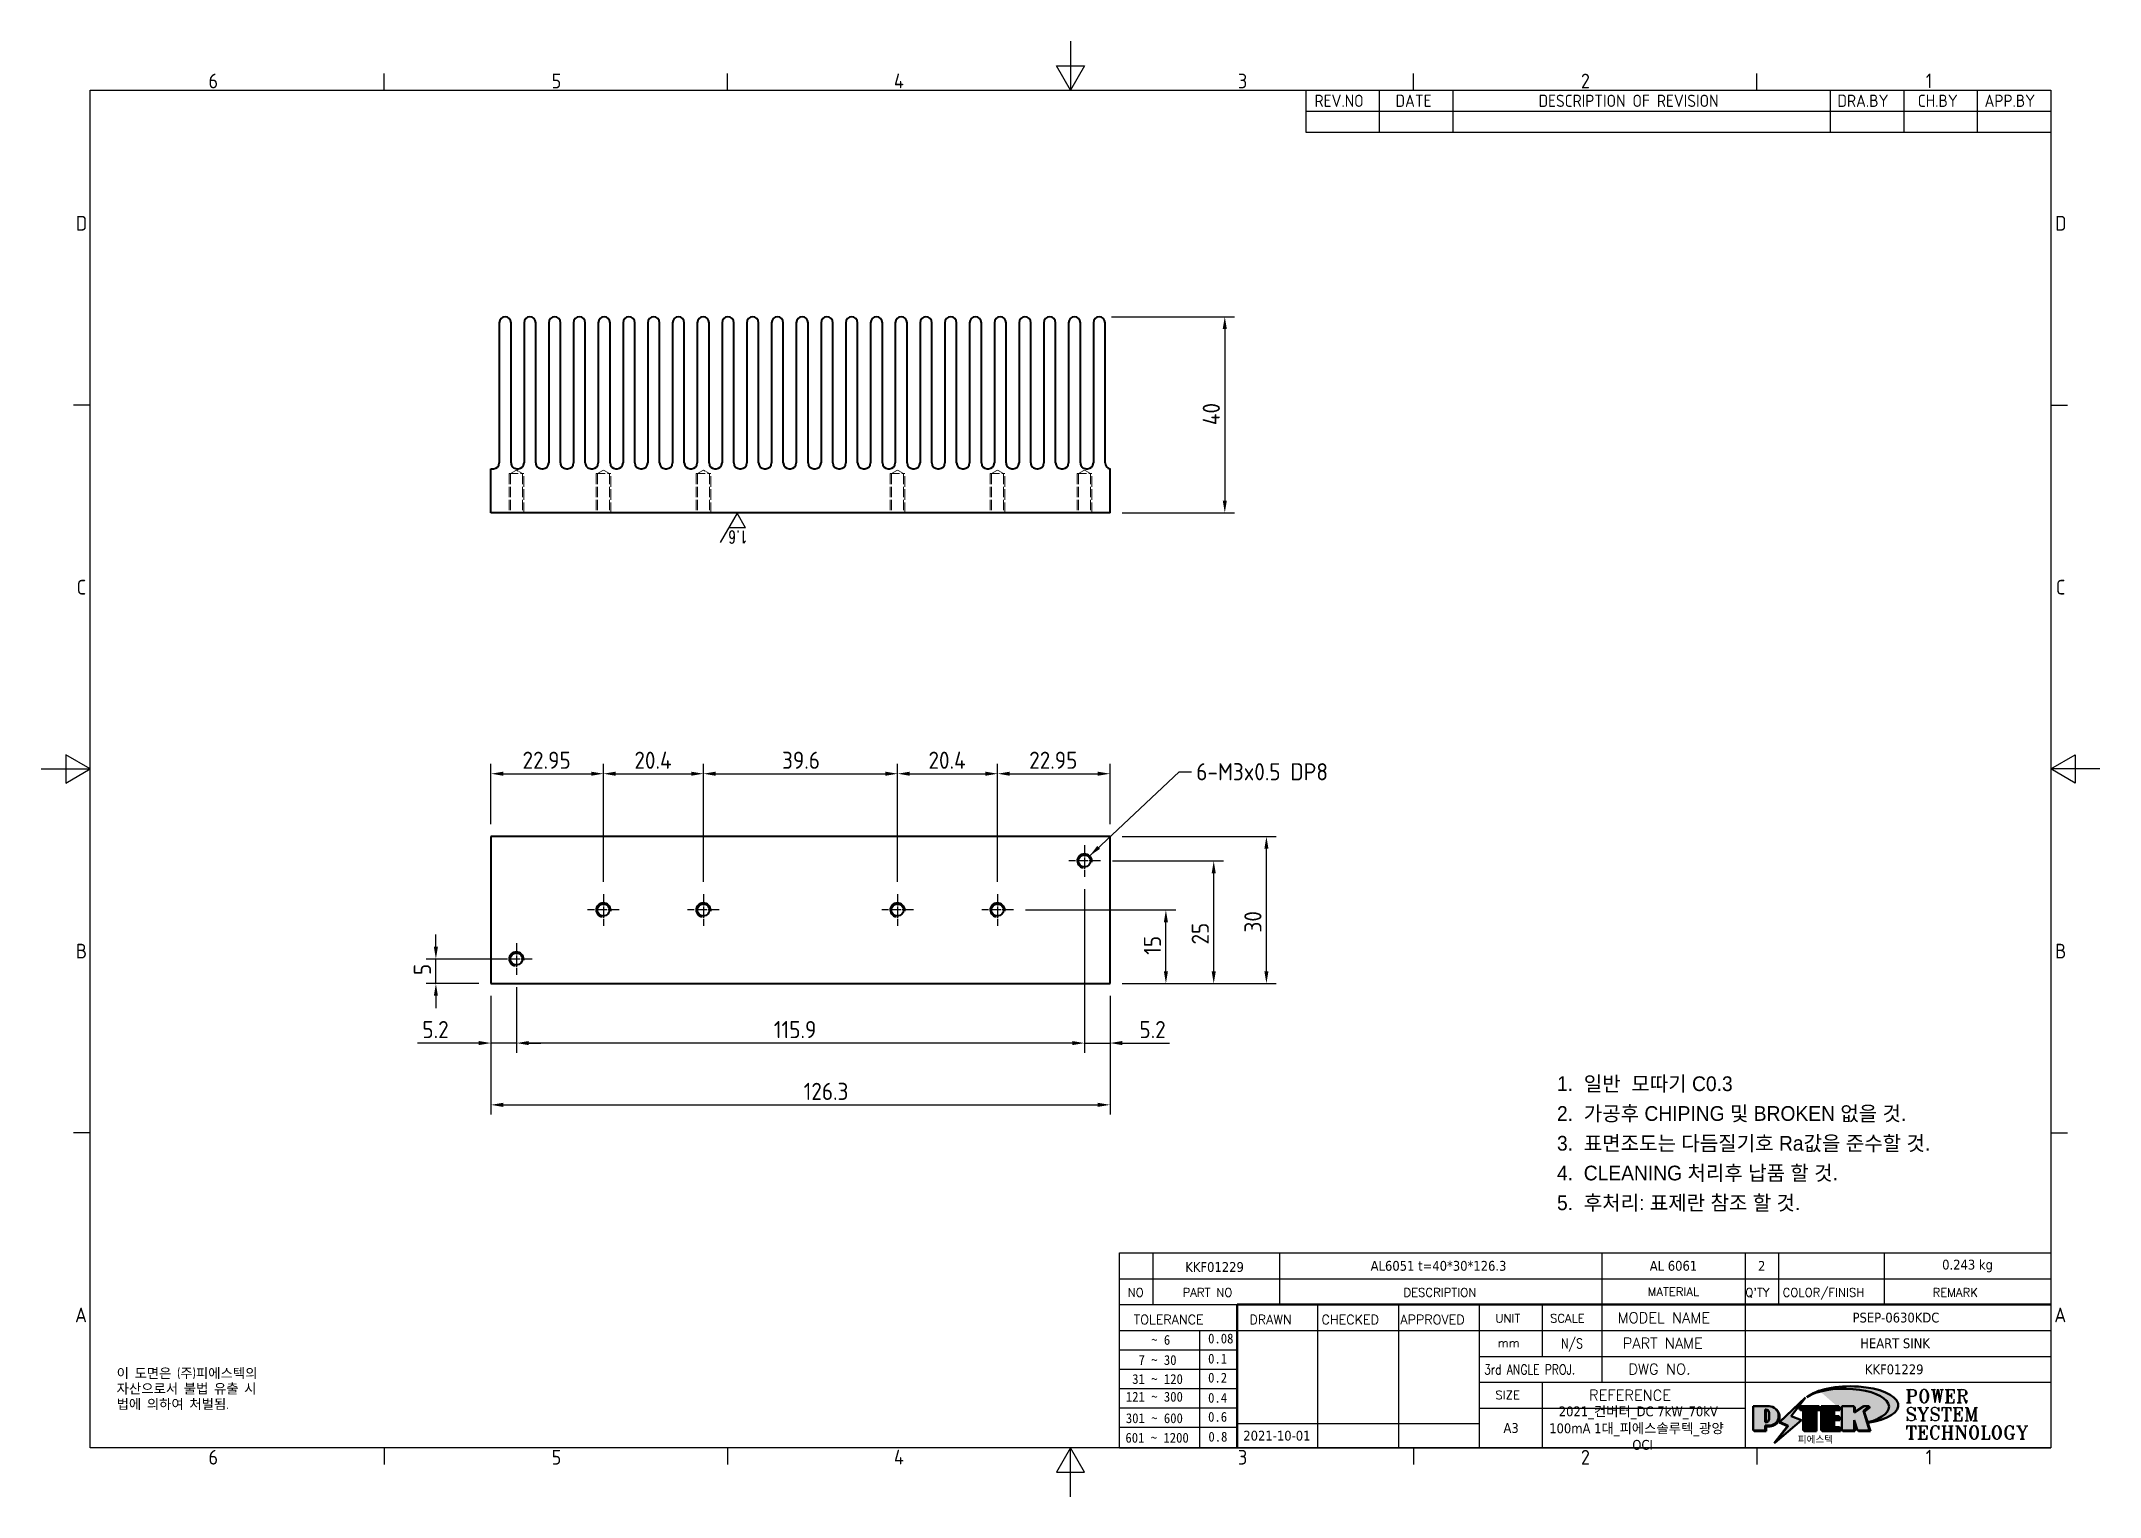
# Model space of a CAD drawing. Header units: millimetres. Extents: x 0 to 420, y 0 to 297.
import ezdxf
from ezdxf.enums import TextEntityAlignment as Align

# ---------------------------------------------------------------- set-up
doc = ezdxf.new("R2010")
doc.units = ezdxf.units.MM
doc.linetypes.add('CHAIN', pattern=[0.35429999999999995, 0.2362, -0.0295, 0.0591, -0.0295])
doc.linetypes.add('DASHED', pattern=[0.2067, 0.1654, -0.0413])
doc.layers.get('0').update_dxf_attribs({"color": 3, "lineweight": 25})
for name, color, linetype, lineweight in [('DIM', 4, 'Continuous', 25), ('가려진 것(ISO)', 2, 'DASHED', 18), ('가시적인 것(ISO)', 3, 'Continuous', 40), ('가시적인 좁은 것(ISO)', 3, 'Continuous', 35), ('경계(ISO)', 7, 'Continuous', 25), ('기호(ISO)', 5, 'Continuous', 25), ('제목(ISO)', 5, 'Continuous', 50), ('중심 표식(ISO)', 1, 'Continuous', 25), ('치수(ISO)', 2, 'Continuous', 25), ('해치(ISO)', 7, 'Continuous', 18)]:
    doc.layers.add(name, color=color, linetype=linetype, lineweight=lineweight)
doc.styles.add('HAN_291', font='')
doc.styles.add('HAN_370', font='', dxfattribs={"width": 2})
doc.styles.add('ISO Proportiona M2B', font='isocp.shx')
doc.styles.add('ISO Proportional', font='arial.ttf')
doc.styles.add('RC_284', font='ROMANC.shx')
doc.styles.add('RC_287', font='ROMANC.shx')
doc.styles.add('RC_292', font='ROMANC.shx')
doc.styles.add('ROMANT_294', font='romant.shx')
doc.styles.add('문자 텍스트_M2B', font='isocp.shx')
doc.styles.add('문자 텍스트_PSTEK_POSCO', font='isocp.shx')
doc.styles.add('치수 텍스트_PSTEK_POSCO', font='isocp.shx')
doc.styles.add('텍스트 스타일198', font='tahoma.ttf')
doc.styles.add('텍스트 스타일333', font='ROMANC.shx', dxfattribs={"width": 0.800000011920929})
doc.styles.add('텍스트 스타일492', font='romans.shx', dxfattribs={"width": 0.75})
doc.styles.get('HAN_291').set_extended_font_data('GulimChe')
doc.styles.get('HAN_370').set_extended_font_data('GulimChe')
doc.dimstyles.new('치수_PSTEK_POSCO', dxfattribs={"dimtxt": 3.5, "dimasz": 2.5, "dimexe": 2, "dimexo": 2.5, "dimgap": 1, "dimtad": 1, "dimrnd": 1e-08, "dimdsep": 46, "dimtxsty": '치수 텍스트_PSTEK_POSCO', "dimcen": 0.09, "dimdle": 10, "dimclrd": 7, "dimclre": 7, "dimclrt": 2, "dimadec": 1, "dimazin": 2, "dimtfac": 1, "dimtmove": 0, "dimatfit": 3, "dimfxl": 0, "dimtolj": 1, "dimlwd": -1, "dimlwe": -1, "dimarcsym": 0})
doc.dimstyles.new('치수_PSTEK_POSCO$7', dxfattribs={"dimtxt": 3.5, "dimasz": 2.5, "dimexe": 2, "dimexo": 2.5, "dimgap": 1, "dimtad": 1, "dimrnd": 1e-08, "dimdsep": 46, "dimtxsty": '치수 텍스트_PSTEK_POSCO', "dimcen": 0.09, "dimdle": 10, "dimclrd": 7, "dimclre": 7, "dimclrt": 2, "dimadec": 1, "dimazin": 2, "dimtfac": 1, "dimtmove": 0, "dimatfit": 3, "dimfxl": 0, "dimtolj": 1, "dimlwd": -1, "dimlwe": -1, "dimarcsym": 0})

msp = doc.modelspace()

# ---------------------------------------------------------------- texts
at = {"layer": '기호(ISO)', "color": 2, "insert": (235.6541059770052, 147.9391557443455), "char_height": 3.499999940395355, "width": 31.82763829231263, "attachment_point": 4, "line_spacing_factor": 0.612500011920929, "style": '치수 텍스트_PSTEK_POSCO'}
msp.add_mtext('{6-M3x0.5 DP8}', dxfattribs=at)
at = {"layer": '기호(ISO)', "color": 7, "insert": (15.39462540488438, 26.22827243992431), "char_height": 2.000000029802322, "width": 51.24013826054251, "attachment_point": 1, "line_spacing_factor": 0.9442214369773865, "style": '문자 텍스트_PSTEK_POSCO'}
msp.add_mtext('{이 도면은 (주)피에스텍의\\P자산으로서 불법 유출 시 \\P법에 의하여 처벌됨.}', dxfattribs=at)

# ---------------------------------------------------------------- blocks, each defined once
blk = doc.blocks.new('경계 Default Border')
at = {"layer": '경계(ISO)'}
for p, q in [((70, 287.0000076293945), (70, 290.4000091552734)), ((140, 287.0000076293945), (140, 290.4000091552734)), ((280, 287.0000076293945), (280, 290.4000091552734)), ((350, 287.0000076293945), (350, 290.4000091552734)), ((10, 222.7499961853027), (6.599999666213989, 222.7499961853027)), ((410, 222.7499961853027), (413.4000015258789, 222.7499961853027)), ((10, 74.25000190734863), (6.599999666213989, 74.25000190734863)), ((410, 74.25000190734863), (413.4000015258789, 74.25000190734863)), ((70, 10), (70, 6.599999666213989)), ((140, 10), (140, 6.599999666213989)), ((280, 10), (280, 6.599999666213989)), ((350, 10), (350, 6.599999666213989))]:
    blk.add_line(p, q, dxfattribs=at)
at = {"layer": '경계(ISO)', "flags": 128}
for points in [[(210, 297.0000076293945), (210, 287.0000076293945), (207.1132469177246, 292.0000076293945), (212.8867530822754, 292.0000076293945), (210, 287.0000076293945)], [(10, 10), (10, 287.0000076293945), (410, 287.0000076293945), (410, 10), (10, 10)], [(0, 148.5000038146973), (10, 148.5000038146973), (5, 151.3867473602295), (5, 145.6132507324219), (10, 148.5000038146973)], [(420, 148.5000038146973), (410, 148.5000038146973), (415, 151.3867473602295), (415, 145.6132507324219), (410, 148.5000038146973)], [(210, 0), (210, 10), (207.1132469177246, 5), (212.8867530822754, 5), (210, 10)]]:
    blk.add_lwpolyline(points, dxfattribs=at)
at = {"layer": '경계(ISO)', "color": 2, "char_height": 3.00000011920929, "attachment_point": 7, "style": '문자 텍스트_M2B'}
for s, insert in [('6', (34.14453946055966, 287.3713945155963)), ('5', (104.1445394605597, 287.3713945155963)), ('4', (173.9734701308116, 287.4)), ('3', (244.1685395229535, 287.3713945155963)), ('2', (314.127739416884, 287.3713945155963)), ('1', (384.4860661041481, 287.4)), ('D', (7.078270083685684, 258.3463944559917)), ('D', (410.878270202895, 258.3463944559917)), ('C', (7.244539400955009, 184.0963944559917)), ('C', (411.0445395201643, 184.0963944559917)), ('B', (7.078270083685684, 109.8463944559917)), ('B', (410.878270202895, 109.8463944559917)), ('A', (6.914400698149937, 35.61784856929444)), ('A', (410.7144008173592, 35.61784856929444)), ('6', (34.14453946055966, 6.57139439638704)), ('5', (104.1445394605597, 6.57139439638704)), ('4', (173.9734701308116, 6.59999988079071)), ('3', (244.1685395229535, 6.57139439638704)), ('2', (314.127739416884, 6.57139439638704)), ('1', (384.4860661041481, 6.59999988079071))]:
    blk.add_mtext(s, dxfattribs=dict(at, insert=insert))
blk = doc.blocks.new('제목 블록 PSTEK')
for color, points in [(252, [(317.2195697678507, 17.0593801673321), (322.0326348870767, 21.62682475217465), (322.2781991042243, 21.94392121864296), (317.0471853425802, 16.97985676345368), (318.7512090904202, 16.1899260703855), (316.0018030350395, 12.71868385740789), (316.3356552234328, 13.00206718743325), (318.9235935156908, 16.2694494742633)]), (5, [(321.6183518841322, 17.4193704504104), (319.5281351041078, 18.24969419629727), (322.4505835294948, 22.02344462252142), (317.2195697678507, 17.0593801673321), (318.9235935156908, 16.2694494742633), (316.1741874603099, 12.79820726128571)]), (1, [(324.4839107253602, 19.60711530335299), (325.2419748254881, 19.60711530335299), (325.2419748254881, 20.25857663940324), (321.2266040451076, 20.25857663940324), (321.2266040451076, 19.60711530335299), (321.9846681452406, 19.60711530335299), (321.9846681452406, 15.3430047401139), (324.4839107253602, 15.3430047401139)]), (252, [(321.9846681452406, 19.60711530335299), (321.4042753185749, 19.60711530335299), (321.4042753185749, 19.45905590879572), (321.9846681452406, 19.45905590879572)]), (252, [(324.6615819988275, 19.45905590879572), (325.4196460989604, 19.45905590879572), (325.4196460989604, 20.11051724484596), (325.2419748254881, 20.11051724484596), (325.2419748254881, 19.60711530335299), (324.4839107253602, 19.60711530335299), (324.4839107253602, 15.3430047401139), (322.1623394187076, 15.3430047401139), (322.1623394187076, 15.19494534555726), (324.6615819988275, 15.19494534555726)]), (1, [(329.2277337269622, 20.25857663940324), (325.65654113025, 20.25857663940324), (325.65654113025, 15.3430047401139), (329.3580259941756, 15.3430047401139), (329.3580259941756, 15.9944660761648), (328.1137701654877, 15.9944660761648), (328.1137701654877, 17.56360607323003), (329.2277337269622, 17.56360607323003), (329.2277337269622, 18.25543873810179), (328.1137701654877, 18.25543873810179), (328.1137701654877, 19.60711530335299), (329.2277337269622, 19.60711530335299)]), (252, [(328.2914414389548, 19.45905590879572), (329.4054050004294, 19.45905590879572), (329.4054050004294, 20.11051724484596), (329.2277337269622, 20.11051724484596), (329.2277337269622, 19.60711530335299), (328.1137701654877, 19.60711530335299), (328.1137701654877, 18.25543873810179), (328.2914414389548, 18.25543873810179)]), (252, [(328.2914414389548, 17.41554667867274), (329.4054050004294, 17.41554667867274), (329.4054050004294, 18.10737934354514), (329.2277337269622, 18.10737934354514), (329.2277337269622, 17.56360607323003), (328.1137701654877, 17.56360607323003), (328.1137701654877, 15.9944660761648), (328.2914414389548, 15.9944660761648)]), (1, [(332.3312149849806, 20.25857663940324), (329.8592894925411, 20.25857663940324), (329.8592894925411, 15.3430047401139), (332.3312149849806, 15.3430047401139), (332.3312149849806, 17.4318630164523), (333.0701931098801, 15.3430047401139), (335.4855464857051, 15.3430047401139), (334.2514536401189, 19.30614745124769), (335.4379594596742, 20.25857663940324), (334.3071782107978, 20.25857663940324), (332.3312149849806, 18.99741471888304)]), (252, [(332.5088862584528, 16.92964231796647), (332.3312149849806, 17.43186301645164), (332.3312149849806, 15.3430047401139), (330.0369607660135, 15.3430047401139), (330.0369607660135, 15.19494534555726), (332.5088862584528, 15.19494534555726)]), (252, [(332.5088862584528, 20.1105172448466), (332.3312149849806, 20.1105172448466), (332.3312149849806, 18.99741471888368), (332.5088862584528, 19.11081371413894)]), (252, [(335.6156307331414, 20.11051724484596), (335.2535118015555, 20.11051724484596), (334.2514536401189, 19.30614745124769), (335.4855464857051, 15.3430047401139), (333.1954852176545, 15.3430047401139), (333.2478643833523, 15.19494534555726), (335.6632177591723, 15.19494534555726), (334.4291249135862, 19.15808805669106)]), (252, [(329.5356972676428, 15.8464066816075), (329.3580259941756, 15.8464066816075), (329.3580259941756, 15.3430047401139), (325.8342124037171, 15.3430047401139), (325.8342124037171, 15.19494534555726), (329.5356972676428, 15.19494534555726)])]:
    blk.add_hatch(color=color).paths.add_polyline_path(points)
h = blk.add_hatch(color=1)
edge = h.paths.add_edge_path(flags=0)
edge.add_line((314.2242174273352, 19.60711530335299), (314.2242174273352, 17.00126995915134))
edge.add_line((314.2242174273352, 17.00126995915134), (314.3485873187598, 17.00126995915134))
edge.add_arc((314.3485873187598, 17.6527312952023), 0.6514613360509371, 270, 360)
edge.add_line((315.0000486548106, 17.6527312952023), (315.0000486548106, 18.95565396730211))
edge.add_arc((314.3485873187598, 18.95565396730212), 0.6514613360508712, 0, 90)
edge.add_line((314.3485873187598, 19.60711530335299), (314.2242174273352, 19.60711530335299))
edge = h.paths.add_edge_path()
edge.add_arc((314.9847713324306, 18.28938669179658), 1.969189947606664, 269.9999999999959, 450)
edge.add_line((314.9847713324306, 20.25857663940318), (311.7664314776902, 20.25857663940324))
edge.add_line((311.7664314776902, 20.25857663940324), (311.7664314776902, 15.3430047401139))
edge.add_line((311.7664314776902, 15.3430047401139), (314.2242174273352, 15.3430047401139))
edge.add_line((314.2242174273352, 15.3430047401139), (314.2242174273352, 16.32019674418991))
edge.add_line((314.2242174273352, 16.32019674418991), (314.9847713324307, 16.32019674418991))
h = blk.add_hatch(color=252)
edge = h.paths.add_edge_path()
edge.add_arc((314.9847713324309, 18.28938669179657), 1.969189947606666, 270, 406.8278729790604)
edge.add_arc((315.1624426058984, 18.1413272972396), 1.969189947606962, -90, 53.560984836317004, ccw=False)
edge.add_line((315.1624426058984, 16.17213734963263), (314.4018887008024, 16.17213734963263))
edge.add_line((314.4018887008024, 16.17213734963263), (314.4018887008024, 15.19494534555726))
edge.add_line((314.4018887008024, 15.19494534555726), (311.9441027511573, 15.19494534555726))
edge.add_line((311.9441027511573, 15.19494534555726), (311.9441027511573, 15.3430047401139))
edge.add_line((311.9441027511573, 15.3430047401139), (314.2242174273352, 15.3430047401139))
edge.add_line((314.2242174273352, 15.3430047401139), (314.2242174273352, 16.32019674418991))
edge.add_line((314.2242174273352, 16.32019674418991), (314.9847713324309, 16.32019674418991))
h = blk.add_hatch(color=252)
edge = h.paths.add_edge_path()
edge.add_line((314.4018887008024, 19.45905590879572), (314.5262585922315, 19.45905590879572))
edge.add_arc((314.5262585922314, 18.80759457274939), 0.6514613360463194, 60.4189348879147, 90.00000000000318, ccw=False)
edge.add_arc((314.3485873187602, 18.95565396730057), 0.6514613360524251, 39.96992292766206, 90.00000000009999)
edge.add_line((314.3485873187591, 19.60711530335307), (314.2242174273352, 19.60711530335298))
edge.add_line((314.2242174273352, 19.60711530335299), (314.2242174273352, 17.00126995915134))
edge.add_line((314.2242174273352, 17.00126995915134), (314.3485873187591, 17.00126995915134))
edge.add_arc((314.3485873187568, 17.652731295233), 0.6514613360816299, 270.0000000002, 274.6930825552478)
edge.add_line((314.4018887008024, 17.0034541317032), (314.4018887008024, 19.45905590879572))
at = {"layer": '해치(ISO)', "true_color": 0x27d1fc}
h = blk.add_hatch(color=140, dxfattribs=at)
edge = h.paths.add_edge_path()
edge.add_ellipse((330.3660919371412, 20.15576403068321), major_axis=(9.100907360794343, 0), ratio=0.4069904968023172, start_angle=301.3098473703837, end_angle=507.7436900681698)
edge.add_ellipse((331.5340919371412, 20.4634168429492), major_axis=(-9.82350664112931, 0), ratio=0.3942600559756514, start_angle=111.51207141178469, end_angle=334.47025347086895, ccw=False)
edge.add_line((335.1363447531188, 16.8601935978785), (335.0955236905705, 16.99119398620872))
at = {"color": 180}
for p, q in [((182.475792979055, 11.79100474011392), (182.4757929790549, 51.56524660363496)), ((182.4757929790549, 51.56524660363496), (372.4757929537551, 51.56524660363496)), ((189.2651435055721, 51.56524660363496), (189.2651435055722, 41.00524660363494)), ((215.2152739891528, 41.00524660363494), (215.2152739891528, 51.56524660363496)), ((280.8758854511282, 51.56524660363496), (280.8758854511282, 41.00524660363494)), ((310.0881549537552, 51.56524660363496), (310.0881549537553, 41.00524660363494)), ((316.9044520275131, 51.56524660363496), (316.9044520275127, 41.00524660363494)), ((338.4566026226726, 51.56524660363496), (338.4566026226727, 41.00524660363494)), ((372.4757929537551, 51.56524660363496), (372.4757929537551, 11.79100474011389)), ((182.475792979055, 46.2852466036349), (372.4757929537551, 46.28524660363492)), ((182.475792979055, 41.00524660363493), (206.451475290024, 41.00524660363493)), ((222.9401812389276, 11.79100474011392), (222.9401812389276, 41.00524660363494)), ((239.4288871878316, 11.79100474011392), (239.4288871878316, 41.00524660363494)), ((255.9175931367356, 11.79100474011392), (255.9175931367356, 41.00524660363494)), ((268.6918866058747, 41.00524660363494), (268.6918866058747, 30.44524660363498)), ((280.8758854511282, 41.00524660363494), (280.8758854511282, 25.16524660363502)), ((310.088154953755, 41.00524660363494), (310.088154953755, 11.79100474011392)), ((182.475792979055, 35.72524660363497), (206.451475290024, 35.72524660363497)), ((198.8621818849491, 12.02524660363491), (198.8621818849491, 35.72524660363497)), ((206.451475290024, 35.72524660363497), (372.4757929537551, 35.72524660363497)), ((182.475792979055, 31.77524660363492), (206.451475290024, 31.77524660363492)), ((255.917593136736, 30.44524660363498), (372.4757929537552, 30.44524660363501)), ((182.475792979055, 27.82524660363487), (206.451475290024, 27.82524660363487)), ((182.475792979055, 23.87524660363505), (206.451475290024, 23.87524660363505)), ((255.9175931367359, 25.16524660363502), (372.4757929537552, 25.165246603635)), ((268.6918866058744, 25.16524660363502), (268.6918866058744, 11.79100474011392)), ((182.475792979055, 19.92524660363478), (206.451475290024, 19.92524660363478)), ((255.9175931367359, 19.88524660363481), (310.0881549537553, 19.88524660363481)), ((182.475792979055, 15.97524660363496), (206.451475290024, 15.97524660363496)), ((206.451475290024, 16.74100474011396), (255.9175931367359, 16.74100474011396)), ((182.475792979055, 11.79100474011392), (372.4757929537551, 11.79100474011389))]:
    blk.add_line(p, q, dxfattribs=at)
at = {"color": 7, "lineweight": 50}
for p, q in [((206.4514752900237, 11.79100474011392), (206.4514752900237, 41.00524660363494)), ((206.451475290024, 41.00524660363494), (372.4757929537551, 41.00524660363496))]:
    blk.add_line(p, q, dxfattribs=at)
at = {"color": 7}
for p, q in [((322.2781991042243, 21.94392121864296), (317.0471853425802, 16.97985676345368)), ((322.4505835294948, 22.02344462252142), (317.2195697678507, 17.0593801673321)), ((317.2195697678507, 17.0593801673321), (322.0326348870767, 21.62682475217465)), ((319.5281351041078, 18.24969419629727), (322.4505835294948, 22.02344462252142)), ((322.0326348870767, 21.62682475217465), (322.2781991042243, 21.94392121864296)), ((311.7664314776902, 20.25900474011391), (311.7664314776902, 15.34300474011391)), ((314.9847713324309, 20.25857663940324), (311.7664314776902, 20.25857663940324)), ((314.9847713324309, 20.25857663940324), (311.7664314776902, 20.25857663940324)), ((311.7664314776902, 20.25857663940324), (311.7664314776902, 15.3430047401139)), ((314.2242174273352, 17.00126995915134), (314.2242174273352, 19.60711530335299)), ((314.2242174273352, 19.60711530335299), (314.3485873187591, 19.60711530335299)), ((314.3485873187591, 19.60711530335299), (314.2242174273352, 19.60711530335299)), ((314.2242174273352, 19.60711530335299), (314.2242174273352, 17.00126995915134)), ((314.2242174273352, 17.00126995915134), (314.2242174273352, 19.60711530335299)), ((314.2242174273352, 19.60711530335299), (314.3485873187591, 19.60711530335299)), ((314.3485873187591, 17.00126995915134), (314.2242174273352, 17.00126995915134)), ((314.2242174273352, 17.00126995915134), (314.3485873187591, 17.00126995915134)), ((314.3485873187591, 17.00126995915134), (314.2242174273352, 17.00126995915134)), ((314.4018887008024, 19.45905590879572), (314.5262585922314, 19.45905590879572)), ((314.4018887008024, 17.0034541317032), (314.4018887008024, 19.45905590879572)), ((315.0000486548106, 18.95565396730275), (315.0000486548106, 17.65273129520161)), ((315.0000486548106, 18.95565396730275), (315.0000486548106, 17.65273129520161)), ((316.1741874603099, 12.79820726128571), (321.6183518841322, 17.4193704504104)), ((317.0471853425802, 16.97985676345368), (318.7512090904202, 16.1899260703855)), ((318.9235935156908, 16.2694494742633), (317.2195697678507, 17.0593801673321)), ((317.2195697678507, 17.0593801673321), (318.9235935156908, 16.2694494742633)), ((321.6183518841322, 17.4193704504104), (319.5281351041078, 18.24969419629727)), ((325.2419748254881, 20.25857663940324), (321.2266040451076, 20.25857663940324)), ((321.2266040451076, 20.25857663940324), (321.2266040451076, 19.60711530335299)), ((325.2419748254881, 20.25857663940324), (321.2266040451076, 20.25857663940324)), ((321.2266040451076, 20.25857663940324), (321.2266040451076, 19.60711530335299)), ((321.2266040451076, 19.60711530335299), (321.9846681452406, 19.60711530335299)), ((321.2266040451076, 19.60711530335299), (321.9846681452406, 19.60711530335299)), ((321.4042753185749, 19.60711530335299), (321.4042753185749, 19.45905590879572)), ((321.9846681452406, 19.60711530335299), (321.4042753185749, 19.60711530335299)), ((321.4042753185749, 19.45905590879572), (321.9846681452406, 19.45905590879572)), ((321.9846681452406, 19.60711530335299), (321.9846681452406, 15.3430047401139)), ((321.9846681452406, 19.45905590879572), (321.9846681452406, 19.60711530335299)), ((321.9846681452406, 19.60711530335299), (321.9846681452406, 15.3430047401139)), ((324.4839107253602, 19.60711530335299), (325.2419748254881, 19.60711530335299)), ((324.4839107253602, 15.3430047401139), (324.4839107253602, 19.60711530335299)), ((325.2419748254881, 19.60711530335299), (324.4839107253602, 19.60711530335299)), ((324.4839107253602, 19.60711530335299), (324.4839107253602, 15.3430047401139)), ((324.4839107253602, 19.60711530335299), (325.2419748254881, 19.60711530335299)), ((324.4839107253602, 15.3430047401139), (324.4839107253602, 19.60711530335299)), ((324.6615819988275, 19.45905590879572), (325.4196460989604, 19.45905590879572)), ((324.6615819988275, 15.19494534555726), (324.6615819988275, 19.45905590879572)), ((325.2419748254881, 19.60711530335299), (325.2419748254881, 20.25857663940324)), ((325.2419748254881, 19.60711530335299), (325.2419748254881, 20.25857663940324)), ((325.4196460989604, 20.11051724484596), (325.2419748254881, 20.11051724484596)), ((325.2419748254881, 20.11051724484596), (325.2419748254881, 19.60711530335299)), ((325.4196460989604, 19.45905590879572), (325.4196460989604, 20.11051724484596)), ((329.2277337269622, 20.25857663940324), (325.65654113025, 20.25857663940324)), ((325.65654113025, 20.25857663940324), (325.65654113025, 15.3430047401139)), ((325.65654113025, 20.25857663940324), (325.65654113025, 15.3430047401139)), ((329.2277337269622, 20.25857663940324), (325.65654113025, 20.25857663940324)), ((328.1137701654877, 18.25543873810179), (328.1137701654877, 19.60711530335299)), ((328.1137701654877, 19.60711530335299), (329.2277337269622, 19.60711530335299)), ((329.2277337269622, 19.60711530335299), (328.1137701654877, 19.60711530335299)), ((328.1137701654877, 19.60711530335299), (328.1137701654877, 18.25543873810179)), ((328.1137701654877, 18.25543873810179), (328.1137701654877, 19.60711530335299)), ((328.1137701654877, 19.60711530335299), (329.2277337269622, 19.60711530335299)), ((329.2277337269622, 18.25543873810179), (328.1137701654877, 18.25543873810179)), ((328.1137701654877, 18.25543873810179), (328.2914414389548, 18.25543873810179)), ((329.2277337269622, 18.25543873810179), (328.1137701654877, 18.25543873810179)), ((328.1137701654877, 17.56360607323003), (329.2277337269622, 17.56360607323003)), ((328.1137701654877, 15.9944660761648), (328.1137701654877, 17.56360607323003)), ((329.2277337269622, 17.56360607323003), (328.1137701654877, 17.56360607323003)), ((328.1137701654877, 17.56360607323003), (328.1137701654877, 15.9944660761648)), ((328.1137701654877, 17.56360607323003), (329.2277337269622, 17.56360607323003)), ((328.1137701654877, 15.9944660761648), (328.1137701654877, 17.56360607323003)), ((328.2914414389548, 18.25543873810179), (328.2914414389548, 19.45905590879572)), ((328.2914414389548, 19.45905590879572), (329.4054050004294, 19.45905590879572)), ((328.2914414389548, 15.9944660761648), (328.2914414389548, 17.41554667867274)), ((328.2914414389548, 17.41554667867274), (329.4054050004294, 17.41554667867274)), ((329.2277337269622, 19.60711530335299), (329.2277337269622, 20.25857663940324)), ((329.2277337269622, 19.60711530335299), (329.2277337269622, 20.25857663940324)), ((329.4054050004294, 20.11051724484596), (329.2277337269622, 20.11051724484596)), ((329.2277337269622, 20.11051724484596), (329.2277337269622, 19.60711530335299)), ((329.2277337269622, 17.56360607323003), (329.2277337269622, 18.25543873810179)), ((329.2277337269622, 17.56360607323003), (329.2277337269622, 18.25543873810179)), ((329.4054050004294, 18.10737934354514), (329.2277337269622, 18.10737934354514)), ((329.2277337269622, 18.10737934354514), (329.2277337269622, 17.56360607323003)), ((329.4054050004294, 19.45905590879572), (329.4054050004294, 20.11051724484596)), ((329.4054050004294, 17.41554667867274), (329.4054050004294, 18.10737934354514)), ((332.3312149849806, 20.25857663940324), (329.8592894925411, 20.25857663940324)), ((329.8592894925411, 20.25857663940324), (329.8592894925411, 15.3430047401139)), ((329.8592894925411, 20.25857663940324), (329.8592894925411, 15.3430047401139)), ((332.3312149849806, 20.25857663940324), (329.8592894925411, 20.25857663940324)), ((334.3071782107978, 20.25857663940324), (332.3312149849806, 18.99741471888304)), ((332.3312149849806, 18.99741471888304), (332.3312149849806, 20.25857663940324)), ((334.3071782107978, 20.25857663940324), (332.3312149849806, 18.99741471888304)), ((332.3312149849806, 18.99741471888304), (332.3312149849806, 20.25857663940324)), ((332.5088862584528, 20.1105172448466), (332.3312149849806, 20.1105172448466)), ((332.3312149849806, 20.1105172448466), (332.3312149849806, 18.99741471888368)), ((332.3312149849806, 18.99741471888368), (332.5088862584528, 19.11081371413894)), ((332.3312149849806, 17.4318630164523), (333.0701931098801, 15.3430047401139)), ((332.3312149849806, 15.3430047401139), (332.3312149849806, 17.4318630164523)), ((332.5088862584528, 16.92964231796647), (332.3312149849806, 17.43186301645164)), ((332.3312149849806, 17.43186301645164), (332.3312149849806, 15.3430047401139)), ((332.3312149849806, 17.4318630164523), (333.0701931098801, 15.3430047401139)), ((332.3312149849806, 15.3430047401139), (332.3312149849806, 17.4318630164523)), ((332.5088862584528, 19.11081371413894), (332.5088862584528, 20.1105172448466)), ((332.5088862584528, 15.19494534555726), (332.5088862584528, 16.92964231796647)), ((334.2514536401189, 19.30614745124769), (335.4379594596742, 20.25857663940324)), ((334.2514536401189, 19.30614745124769), (335.4379594596742, 20.25857663940324)), ((335.2535118015555, 20.11051724484596), (334.2514536401189, 19.30614745124769)), ((335.4855464857051, 15.3430047401139), (334.2514536401189, 19.30614745124769)), ((334.2514536401189, 19.30614745124769), (335.4855464857051, 15.3430047401139)), ((335.4855464857051, 15.3430047401139), (334.2514536401189, 19.30614745124769)), ((335.4379594596742, 20.25857663940324), (334.3071782107978, 20.25857663940324)), ((335.4379594596742, 20.25857663940324), (334.3071782107978, 20.25857663940324)), ((334.4291249135862, 19.15808805669104), (335.6156307331414, 20.11051724484596)), ((335.6632177591723, 15.19494534555726), (334.4291249135862, 19.15808805669104)), ((335.6156307331414, 20.11051724484596), (335.2535118015555, 20.11051724484596)), ((345.0447381189468, 17.50375595811051), (344.9867755289346, 17.689895936919)), ((311.7664314776902, 15.3430047401139), (314.2242174273352, 15.3430047401139)), ((311.7664314776902, 15.3430047401139), (314.2242174273352, 15.3430047401139)), ((314.2242174273352, 15.3430047401139), (311.9441027511573, 15.3430047401139)), ((311.9441027511573, 15.3430047401139), (311.9441027511573, 15.19494534555726)), ((311.9441027511573, 15.19494534555726), (314.4018887008024, 15.19494534555726)), ((314.2242174273352, 16.32019674418991), (314.9847713324309, 16.32019674418991)), ((314.2242174273352, 15.3430047401139), (314.2242174273352, 16.32019674418991)), ((314.9847713324309, 16.32019674418991), (314.2242174273352, 16.32019674418991)), ((314.2242174273352, 16.32019674418991), (314.2242174273352, 15.3430047401139)), ((314.2242174273352, 16.32019674418991), (314.9847713324309, 16.32019674418991)), ((314.2242174273352, 15.3430047401139), (314.2242174273352, 16.32019674418991)), ((314.4018887008024, 16.17213734963263), (315.162442605898, 16.17213734963263)), ((314.4018887008024, 15.19494534555726), (314.4018887008024, 16.17213734963263)), ((318.7512090904202, 16.1899260703855), (316.0018030350395, 12.71868385740789)), ((316.0018030350395, 12.71868385740789), (316.3356552234328, 13.00206718743325)), ((318.9235935156908, 16.2694494742633), (316.1741874603099, 12.79820726128571)), ((316.3356552234328, 13.00206718743325), (318.9235935156908, 16.2694494742633)), ((321.9846681452406, 15.3430047401139), (324.4839107253602, 15.3430047401139)), ((321.9846681452406, 15.3430047401139), (324.4839107253602, 15.3430047401139)), ((324.4839107253602, 15.3430047401139), (322.1623394187076, 15.3430047401139)), ((322.1623394187076, 15.3430047401139), (322.1623394187076, 15.19494534555726)), ((322.1623394187076, 15.19494534555726), (324.6615819988275, 15.19494534555726)), ((325.65654113025, 15.3430047401139), (329.3580259941756, 15.3430047401139)), ((325.65654113025, 15.3430047401139), (329.3580259941756, 15.3430047401139)), ((329.3580259941756, 15.3430047401139), (325.8342124037171, 15.3430047401139)), ((325.8342124037171, 15.3430047401139), (325.8342124037171, 15.19494534555726)), ((325.8342124037171, 15.19494534555726), (329.5356972676428, 15.19494534555726)), ((329.3580259941756, 15.9944660761648), (328.1137701654877, 15.9944660761648)), ((328.1137701654877, 15.9944660761648), (328.2914414389548, 15.9944660761648)), ((329.3580259941756, 15.9944660761648), (328.1137701654877, 15.9944660761648)), ((329.3580259941756, 15.3430047401139), (329.3580259941756, 15.9944660761648)), ((329.3580259941756, 15.3430047401139), (329.3580259941756, 15.9944660761648)), ((329.5356972676428, 15.8464066816075), (329.3580259941756, 15.8464066816075)), ((329.3580259941756, 15.8464066816075), (329.3580259941756, 15.3430047401139)), ((329.5356972676428, 15.19494534555726), (329.5356972676428, 15.8464066816075)), ((329.8592894925411, 15.3430047401139), (332.3312149849806, 15.3430047401139)), ((329.8592894925411, 15.3430047401139), (332.3312149849806, 15.3430047401139)), ((332.3312149849806, 15.3430047401139), (330.0369607660135, 15.3430047401139)), ((330.0369607660135, 15.3430047401139), (330.0369607660135, 15.19494534555726)), ((330.0369607660135, 15.19494534555726), (332.5088862584528, 15.19494534555726)), ((333.0701931098801, 15.3430047401139), (335.4855464857051, 15.3430047401139)), ((333.0701931098801, 15.3430047401139), (335.4855464857051, 15.3430047401139)), ((335.4855464857051, 15.3430047401139), (333.1954852176545, 15.3430047401139)), ((333.1954852176545, 15.3430047401139), (333.2478643833523, 15.19494534555726)), ((333.2478643833523, 15.19494534555726), (335.6632177591723, 15.19494534555726))]:
    blk.add_line(p, q, dxfattribs=at)
at = {"color": 5}
for p, q in [((322.4505835294948, 22.02344462252142), (317.2195697678507, 17.0593801673321)), ((319.5281351041078, 18.24969419629727), (322.4505835294948, 22.02344462252142)), ((316.1741874603099, 12.79820726128571), (321.6183518841322, 17.4193704504104)), ((317.2195697678507, 17.0593801673321), (318.9235935156908, 16.2694494742633)), ((321.6183518841322, 17.4193704504104), (319.5281351041078, 18.24969419629727)), ((318.9235935156908, 16.2694494742633), (316.1741874603099, 12.79820726128571))]:
    blk.add_line(p, q, dxfattribs=at)
at = {"color": 1}
for p, q in [((314.9847713324309, 20.25857663940324), (311.7664314776902, 20.25857663940324)), ((311.7664314776902, 20.25857663940324), (311.7664314776902, 15.3430047401139)), ((314.2242174273352, 17.00126995915134), (314.2242174273352, 19.60711530335299)), ((314.2242174273352, 19.60711530335299), (314.3485873187591, 19.60711530335299)), ((314.3485873187591, 17.00126995915134), (314.2242174273352, 17.00126995915134)), ((315.0000486548106, 18.95565396730275), (315.0000486548106, 17.65273129520161)), ((325.2419748254881, 20.25857663940324), (321.2266040451076, 20.25857663940324)), ((321.2266040451076, 20.25857663940324), (321.2266040451076, 19.60711530335299)), ((321.2266040451076, 19.60711530335299), (321.9846681452406, 19.60711530335299)), ((321.9846681452406, 19.60711530335299), (321.9846681452406, 15.3430047401139)), ((324.4839107253602, 19.60711530335299), (325.2419748254881, 19.60711530335299)), ((324.4839107253602, 15.3430047401139), (324.4839107253602, 19.60711530335299)), ((325.2419748254881, 19.60711530335299), (325.2419748254881, 20.25857663940324)), ((329.2277337269622, 20.25857663940324), (325.65654113025, 20.25857663940324)), ((325.65654113025, 20.25857663940324), (325.65654113025, 15.3430047401139)), ((328.1137701654877, 18.25543873810179), (328.1137701654877, 19.60711530335299)), ((328.1137701654877, 19.60711530335299), (329.2277337269622, 19.60711530335299)), ((329.2277337269622, 18.25543873810179), (328.1137701654877, 18.25543873810179)), ((328.1137701654877, 17.56360607323003), (329.2277337269622, 17.56360607323003)), ((328.1137701654877, 15.9944660761648), (328.1137701654877, 17.56360607323003)), ((329.2277337269622, 19.60711530335299), (329.2277337269622, 20.25857663940324)), ((329.2277337269622, 17.56360607323003), (329.2277337269622, 18.25543873810179)), ((332.3312149849806, 20.25857663940324), (329.8592894925411, 20.25857663940324)), ((329.8592894925411, 20.25857663940324), (329.8592894925411, 15.3430047401139)), ((334.3071782107978, 20.25857663940324), (332.3312149849806, 18.99741471888304)), ((332.3312149849806, 18.99741471888304), (332.3312149849806, 20.25857663940324)), ((332.3312149849806, 17.4318630164523), (333.0701931098801, 15.3430047401139)), ((332.3312149849806, 15.3430047401139), (332.3312149849806, 17.4318630164523)), ((334.2514536401189, 19.30614745124769), (335.4379594596742, 20.25857663940324)), ((335.4855464857051, 15.3430047401139), (334.2514536401189, 19.30614745124769)), ((335.4379594596742, 20.25857663940324), (334.3071782107978, 20.25857663940324)), ((311.7664314776902, 15.3430047401139), (314.2242174273352, 15.3430047401139)), ((314.2242174273352, 16.32019674418991), (314.9847713324309, 16.32019674418991)), ((314.2242174273352, 15.3430047401139), (314.2242174273352, 16.32019674418991)), ((321.9846681452406, 15.3430047401139), (324.4839107253602, 15.3430047401139)), ((325.65654113025, 15.3430047401139), (329.3580259941756, 15.3430047401139)), ((329.3580259941756, 15.9944660761648), (328.1137701654877, 15.9944660761648)), ((329.3580259941756, 15.3430047401139), (329.3580259941756, 15.9944660761648)), ((329.8592894925411, 15.3430047401139), (332.3312149849806, 15.3430047401139)), ((333.0701931098801, 15.3430047401139), (335.4855464857051, 15.3430047401139))]:
    blk.add_line(p, q, dxfattribs=at)
at = {"color": 7}
for centre, radius, start, end in [((314.3485873187598, 18.95565396730211), 0.6514613360508712, 0, 90), ((314.3485873187602, 18.95565396730057), 0.6514613360524251, 39.96992292766117, 90), ((314.3485873187598, 18.95565396730212), 0.6514613360508712, 0, 90), ((314.3485873187597, 17.65273129520228), 0.6514613360509381, 270, 0), ((314.3485873187598, 17.6527312952023), 0.6514613360509381, 270, 0), ((314.3485873187568, 17.652731295233), 0.6514613360816299, 270, 274.6930825552478), ((314.5262585922314, 18.80759457274939), 0.6514613360463193, 60.41893488791137, 90), ((314.9847713324309, 18.28938669179658), 1.969189947606665, 270, 90), ((314.9847713324309, 18.28938669179658), 1.969189947606665, 270, 90), ((314.9847713324307, 18.2893866917965), 1.969189947606594, 270, 46.82787297909833), ((315.1624426058984, 18.1413272972396), 1.969189947606961, 270, 53.56098483636067)]:
    blk.add_arc(centre, radius, start, end, dxfattribs=at)
at = {"color": 1}
for centre, radius, start, end in [((314.3485873187598, 18.95565396730211), 0.6514613360508712, 0, 90), ((314.3485873187598, 17.6527312952023), 0.6514613360509381, 270, 0), ((314.9847713324309, 18.28938669179657), 1.969189947606665, 270, 90)]:
    blk.add_arc(centre, radius, start, end, dxfattribs=at)
at = {"layer": '제목(ISO)', "lineweight": 18}
blk.add_line((182.475792979055, 35.72500474011393), (182.475792979055, 11.79100474011392), dxfattribs=at)
at = {"layer": '제목(ISO)'}
for p, q in [((322.2781991042243, 21.94392121864296), (317.0471853425802, 16.97985676345368)), ((322.4505835294948, 22.02344462252142), (317.2195697678507, 17.0593801673321)), ((317.2195697678507, 17.0593801673321), (322.0326348870767, 21.62682475217465)), ((319.5281351041078, 18.24969419629727), (322.4505835294948, 22.02344462252142)), ((322.0326348870767, 21.62682475217465), (322.2781991042243, 21.94392121864296)), ((314.9847713324306, 20.25857663940324), (311.7664314776902, 20.25857663940324)), ((311.7664314776902, 20.25857663940324), (311.7664314776902, 15.3430047401139)), ((314.2242174273352, 17.00126995915134), (314.2242174273352, 19.60711530335299)), ((314.2242174273352, 19.60711530335299), (314.3485873187598, 19.60711530335299)), ((314.3485873187591, 19.60711530335299), (314.2242174273352, 19.60711530335299)), ((314.2242174273352, 19.60711530335299), (314.2242174273352, 17.00126995915134)), ((314.3485873187598, 17.00126995915134), (314.2242174273352, 17.00126995915134)), ((314.2242174273352, 17.00126995915134), (314.3485873187591, 17.00126995915134)), ((314.4018887008024, 19.45905590879572), (314.5262585922314, 19.45905590879572)), ((314.4018887008024, 17.0034541317032), (314.4018887008024, 19.45905590879572)), ((315.0000486548106, 18.95565396730211), (315.0000486548106, 17.6527312952023)), ((316.1741874603099, 12.79820726128571), (321.6183518841322, 17.4193704504104)), ((317.0471853425802, 16.97985676345368), (318.7512090904202, 16.1899260703855)), ((317.2195697678507, 17.0593801673321), (318.9235935156908, 16.2694494742633)), ((318.9235935156908, 16.2694494742633), (317.2195697678507, 17.0593801673321)), ((321.6183518841322, 17.4193704504104), (319.5281351041078, 18.24969419629727)), ((325.2419748254881, 20.25857663940324), (321.2266040451076, 20.25857663940324)), ((321.2266040451076, 20.25857663940324), (321.2266040451076, 19.60711530335299)), ((321.2266040451076, 19.60711530335299), (321.9846681452406, 19.60711530335299)), ((321.9846681452406, 19.60711530335299), (321.4042753185749, 19.60711530335299)), ((321.4042753185749, 19.60711530335299), (321.4042753185749, 19.45905590879572)), ((321.4042753185749, 19.45905590879572), (321.9846681452406, 19.45905590879572)), ((321.9846681452406, 19.60711530335299), (321.9846681452406, 15.3430047401139)), ((321.9846681452406, 19.45905590879572), (321.9846681452406, 19.60711530335299)), ((324.4839107253602, 19.60711530335299), (325.2419748254881, 19.60711530335299)), ((324.4839107253602, 15.3430047401139), (324.4839107253602, 19.60711530335299)), ((325.2419748254881, 19.60711530335299), (324.4839107253602, 19.60711530335299)), ((324.4839107253602, 19.60711530335299), (324.4839107253602, 15.3430047401139)), ((324.6615819988275, 19.45905590879572), (325.4196460989604, 19.45905590879572)), ((324.6615819988275, 15.19494534555726), (324.6615819988275, 19.45905590879572)), ((325.2419748254881, 19.60711530335299), (325.2419748254881, 20.25857663940324)), ((325.4196460989604, 20.11051724484596), (325.2419748254881, 20.11051724484596)), ((325.2419748254881, 20.11051724484596), (325.2419748254881, 19.60711530335299)), ((325.4196460989604, 19.45905590879572), (325.4196460989604, 20.11051724484596)), ((329.2277337269622, 20.25857663940324), (325.65654113025, 20.25857663940324)), ((325.65654113025, 20.25857663940324), (325.65654113025, 15.3430047401139)), ((328.1137701654877, 18.25543873810179), (328.1137701654877, 19.60711530335299)), ((328.1137701654877, 19.60711530335299), (329.2277337269622, 19.60711530335299)), ((329.2277337269622, 19.60711530335299), (328.1137701654877, 19.60711530335299)), ((328.1137701654877, 19.60711530335299), (328.1137701654877, 18.25543873810179)), ((329.2277337269622, 18.25543873810179), (328.1137701654877, 18.25543873810179)), ((328.1137701654877, 18.25543873810179), (328.2914414389548, 18.25543873810179)), ((328.1137701654877, 15.9944660761648), (328.1137701654877, 17.56360607323003)), ((328.1137701654877, 17.56360607323003), (329.2277337269622, 17.56360607323003)), ((329.2277337269622, 17.56360607323003), (328.1137701654877, 17.56360607323003)), ((328.1137701654877, 17.56360607323003), (328.1137701654877, 15.9944660761648)), ((328.2914414389548, 19.45905590879572), (329.4054050004294, 19.45905590879572)), ((328.2914414389548, 18.25543873810179), (328.2914414389548, 19.45905590879572)), ((328.2914414389548, 17.41554667867274), (329.4054050004294, 17.41554667867274)), ((328.2914414389548, 15.9944660761648), (328.2914414389548, 17.41554667867274)), ((329.2277337269622, 19.60711530335299), (329.2277337269622, 20.25857663940324)), ((329.4054050004294, 20.11051724484596), (329.2277337269622, 20.11051724484596)), ((329.2277337269622, 20.11051724484596), (329.2277337269622, 19.60711530335299)), ((329.2277337269622, 17.56360607323003), (329.2277337269622, 18.25543873810179)), ((329.4054050004294, 18.10737934354514), (329.2277337269622, 18.10737934354514)), ((329.2277337269622, 18.10737934354514), (329.2277337269622, 17.56360607323003)), ((329.4054050004294, 19.45905590879572), (329.4054050004294, 20.11051724484596)), ((329.4054050004294, 17.41554667867274), (329.4054050004294, 18.10737934354514)), ((332.3312149849806, 20.25857663940324), (329.8592894925411, 20.25857663940324)), ((329.8592894925411, 20.25857663940324), (329.8592894925411, 15.3430047401139)), ((334.3071782107978, 20.25857663940324), (332.3312149849806, 18.99741471888304)), ((332.3312149849806, 18.99741471888304), (332.3312149849806, 20.25857663940324)), ((332.5088862584528, 20.1105172448466), (332.3312149849806, 20.1105172448466)), ((332.3312149849806, 20.1105172448466), (332.3312149849806, 18.99741471888368)), ((332.3312149849806, 18.99741471888368), (332.5088862584528, 19.11081371413894)), ((332.3312149849806, 15.3430047401139), (332.3312149849806, 17.4318630164523)), ((332.3312149849806, 17.4318630164523), (333.0701931098801, 15.3430047401139)), ((332.5088862584528, 16.92964231796647), (332.3312149849806, 17.43186301645164)), ((332.3312149849806, 17.43186301645164), (332.3312149849806, 15.3430047401139)), ((332.5088862584528, 19.11081371413894), (332.5088862584528, 20.1105172448466)), ((332.5088862584528, 15.19494534555726), (332.5088862584528, 16.92964231796647)), ((334.2514536401189, 19.30614745124769), (335.4379594596742, 20.25857663940324)), ((335.2535118015555, 20.11051724484596), (334.2514536401189, 19.30614745124769)), ((335.4855464857051, 15.3430047401139), (334.2514536401189, 19.30614745124769)), ((334.2514536401189, 19.30614745124769), (335.4855464857051, 15.3430047401139)), ((335.4379594596742, 20.25857663940324), (334.3071782107978, 20.25857663940324)), ((334.4291249135862, 19.15808805669106), (335.6156307331414, 20.11051724484596)), ((335.6632177591723, 15.19494534555726), (334.4291249135862, 19.15808805669106)), ((335.6156307331414, 20.11051724484596), (335.2535118015555, 20.11051724484596)), ((311.7664314776902, 15.3430047401139), (314.2242174273352, 15.3430047401139)), ((314.2242174273352, 15.3430047401139), (311.9441027511573, 15.3430047401139)), ((311.9441027511573, 15.3430047401139), (311.9441027511573, 15.19494534555726)), ((311.9441027511573, 15.19494534555726), (314.4018887008024, 15.19494534555726)), ((314.2242174273352, 15.3430047401139), (314.2242174273352, 16.32019674418991)), ((314.2242174273352, 16.32019674418991), (314.9847713324307, 16.32019674418991)), ((314.9847713324309, 16.32019674418991), (314.2242174273352, 16.32019674418991)), ((314.2242174273352, 16.32019674418991), (314.2242174273352, 15.3430047401139)), ((314.4018887008024, 15.19494534555726), (314.4018887008024, 16.17213734963263)), ((314.4018887008024, 16.17213734963263), (315.1624426058984, 16.17213734963263)), ((318.7512090904202, 16.1899260703855), (316.0018030350395, 12.71868385740789)), ((316.0018030350395, 12.71868385740789), (316.3356552234328, 13.00206718743325)), ((318.9235935156908, 16.2694494742633), (316.1741874603099, 12.79820726128571)), ((316.3356552234328, 13.00206718743325), (318.9235935156908, 16.2694494742633)), ((321.9846681452406, 15.3430047401139), (324.4839107253602, 15.3430047401139)), ((324.4839107253602, 15.3430047401139), (322.1623394187076, 15.3430047401139)), ((322.1623394187076, 15.3430047401139), (322.1623394187076, 15.19494534555726)), ((322.1623394187076, 15.19494534555726), (324.6615819988275, 15.19494534555726)), ((325.65654113025, 15.3430047401139), (329.3580259941756, 15.3430047401139)), ((329.3580259941756, 15.3430047401139), (325.8342124037171, 15.3430047401139)), ((325.8342124037171, 15.3430047401139), (325.8342124037171, 15.19494534555726)), ((325.8342124037171, 15.19494534555726), (329.5356972676428, 15.19494534555726)), ((329.3580259941756, 15.9944660761648), (328.1137701654877, 15.9944660761648)), ((328.1137701654877, 15.9944660761648), (328.2914414389548, 15.9944660761648)), ((329.3580259941756, 15.3430047401139), (329.3580259941756, 15.9944660761648)), ((329.5356972676428, 15.8464066816075), (329.3580259941756, 15.8464066816075)), ((329.3580259941756, 15.8464066816075), (329.3580259941756, 15.3430047401139)), ((329.5356972676428, 15.19494534555726), (329.5356972676428, 15.8464066816075)), ((329.8592894925411, 15.3430047401139), (332.3312149849806, 15.3430047401139)), ((332.3312149849806, 15.3430047401139), (330.0369607660135, 15.3430047401139)), ((330.0369607660135, 15.3430047401139), (330.0369607660135, 15.19494534555726)), ((330.0369607660135, 15.19494534555726), (332.5088862584528, 15.19494534555726)), ((333.0701931098801, 15.3430047401139), (335.4855464857051, 15.3430047401139)), ((335.4855464857051, 15.3430047401139), (333.1954852176545, 15.3430047401139)), ((333.1954852176545, 15.3430047401139), (333.2478643833523, 15.19494534555726)), ((333.2478643833523, 15.19494534555726), (335.6632177591723, 15.19494534555726))]:
    blk.add_line(p, q, dxfattribs=at)
at = {"layer": '제목(ISO)', "color": 4}
blk.add_line((335.1363447531188, 16.8601935978785), (335.0955236905705, 16.99119398620872), dxfattribs=at)
at = {"layer": '제목(ISO)'}
for centre, radius, start, end in [((314.3485873187598, 18.95565396730212), 0.6514613360508712, 0, 90), ((314.3485873187602, 18.95565396730057), 0.6514613360524251, 39.96992292766117, 90), ((314.3485873187598, 17.6527312952023), 0.6514613360509371, 270, 0), ((314.3485873187568, 17.652731295233), 0.6514613360816299, 270, 274.6930825552478), ((314.5262585922314, 18.80759457274939), 0.6514613360463193, 60.41893488791137, 90), ((314.9847713324306, 18.28938669179658), 1.969189947606664, 46.82787297909431, 90), ((314.9847713324307, 18.2893866917965), 1.969189947606594, 270, 46.82787297909833), ((314.9847713324309, 18.28938669179657), 1.969189947606666, 270, 46.8278729790603), ((315.1624426058984, 18.1413272972396), 1.969189947606962, 270, 53.56098483631701)]:
    blk.add_arc(centre, radius, start, end, dxfattribs=at)
at = {"layer": '제목(ISO)', "color": 4}
for centre, major_axis, ratio, start_param, end_param in [((331.5340919371412, 20.4634168429492), (9.82350664112931, 0), 0.3942600559756514, 5.087845455444478, 8.97919982663645), ((330.3660919371412, 20.15576403068321), (9.100907360794343, 0), 0.4069904968023172, 5.258848905294775, 8.861799147915196)]:
    blk.add_ellipse(centre, major_axis=major_axis, ratio=ratio, start_param=start_param, end_param=end_param, dxfattribs=at)
at = {"color": 2}
for s, height, style, p in [('NO', 1.742399930953979, 'RC_284', (184.135398793432, 42.62317362549192)), ('PART NO', 1.742399930953979, 'RC_284', (195.3359407378685, 42.62317362549192)), ('DESCRIPTION', 1.742399930953979, 'RC_284', (240.4025565652523, 42.62317362549192)), ("Q'TY", 1.742399930953979, 'RC_284', (310.1440786515383, 42.62317362549192)), ('COLOR/FINISH', 1.742399930953979, 'RC_284', (317.7725341324144, 42.62317362549192)), ('REMARK', 1.742399930953979, 'RC_284', (348.346649953877, 42.62317362549192)), (' TOLERANCE', 1.899999976158142, 'RC_287', (184.0872874387979, 37.00893196870329)), ('DRAWN', 1.899999976158142, 'RC_287', (208.9766620976279, 37.00893196870329)), ('CHECKED', 1.899999976158142, 'RC_287', (223.6856844514997, 37.00893196870329)), ('APPROVED', 1.899999976158142, 'RC_287', (239.7795453577791, 37.00893196870329)), ('UNIT', 1.742399930953979, 'RC_284', (259.1652673287452, 37.34317362549218)), ('SCALE', 1.742399930953979, 'RC_284', (270.2934779252897, 37.34317362549218)), ('MODEL NAME', 2.178000062704086, 'RC_292', (284.096330289083, 37.25462520371384)), ('    ~ 6', 2.000000029802322, 'HAN_291', (183.7721304966814, 32.8176515608431)), ('0.08', 2.000000029802322, 'HAN_291', (200.5467345600617, 33.09873600004101)), ('PART NAME', 2.178000062704086, 'RC_292', (285.1416959765849, 32.03045329421792)), ('  7 ~ 30', 2.000000029802322, 'HAN_291', (183.7721304966814, 28.70538114822415)), ('0.1', 2.000000029802322, 'HAN_291', (200.5467345600617, 28.98646558742206)), ('mm', 1.742399930953979, 'RC_284', (259.6505418159997, 32.3543089683787)), (' 31 ~ 120', 2.000000029802322, 'HAN_291', (183.7721304966814, 24.82628181916237)), ('0.2', 2.000000029802322, 'HAN_291', (200.5467345600617, 25.10736625836028)), (' DWG NO.', 2.178000062704086, 'RC_292', (284.8124284083233, 26.75045329421772)), ('121 ~ 300', 2.000000029802322, 'HAN_291', (183.7721304966814, 21.21401206133254)), ('0.4', 2.000000029802322, 'HAN_291', (200.5467345600617, 20.99509650053045)), ('SIZE', 1.742399930953979, 'RC_284', (259.1652673287452, 21.69497768947366)), ('REFERENCE', 2.178000062704086, 'RC_292', (278.2741065029841, 21.43214925458022)), ('301 ~ 600', 2.000000029802322, 'HAN_291', (183.7721304966814, 16.83491273227077)), ('0.6', 2.000000029802322, 'HAN_291', (200.5467345600617, 17.11599717146868)), ('601 ~ 1200', 2.000000029802322, 'HAN_291', (183.6802025156883, 12.84759660881125)), ('0.8', 2.000000029802322, 'HAN_291', (200.6097246063884, 13.05732192299702))]:
    blk.add_text(s, height=height, dxfattribs=dict(at, style=style)).set_placement(p)
at = {"color": 2, "style": 'RC_284'}
blk.add_text('MATERIAL', height=1.742399930953979, dxfattribs=at).set_placement((295.4820202024417, 43.64524660363492), align=Align.MIDDLE_CENTER)
at = {"color": 7, "style": '텍스트 스타일333', "width": 0.7999999523162842}
blk.add_text('N/S', height=2.000000029802322, dxfattribs=at).set_placement((274.7838860285014, 33.08524660363496), align=Align.MIDDLE_CENTER)
at = {"color": 2, "style": '텍스트 스타일333', "width": 0.7999999523162842}
blk.add_text('3rd ANGLE PROJ.', height=2.000000029802322, dxfattribs=at).set_placement((256.8430306642954, 26.76148381654429))
at = {"color": 7, "style": 'ROMANT_294'}
for s, p in [('POWER', (342.82727231297, 20.97115304607566)), ('SYSTEM', (342.82727231297, 17.3284636719184)), ('TECHNOLOGY', (342.82727231297, 13.57194088644453))]:
    blk.add_text(s, height=2.700000107288361, dxfattribs=at).set_placement(p)
at = {"color": 7, "insert": (320.8519732224835, 14.21236326823155), "char_height": 1.400000005960464, "attachment_point": 1, "line_spacing_factor": 0.3319999873638153, "style": 'HAN_370'}
blk.add_mtext('\\fHY견고딕|b0|i0;\\H1.4000;피에스텍', dxfattribs=at)
at = {"layer": '제목(ISO)', "color": 7, "style": '텍스트 스타일198'}
for tag, p in [('질량\\P3;_001', (350.3046145979153, 48.1643332325385)), ('부품_번호_001', (195.8850670703321, 47.68004260673702)), ('설명_001', (233.7092589637446, 47.92245856837096)), ('재질_001', (290.6512612630799, 47.92591818687281)), ("3._Q'TY_001", (312.7327037528258, 47.90442725317898)), ('1._MODEL_NAME_001', (332.0304049806628, 37.36524659519486)), ('제목_001', (333.5947322249449, 32.12134217035067)), ('부품_번호_001', (334.544307323564, 26.8052465951949)), ('시트_크기_001', (260.807090429518, 14.83812566343425)), ('프로젝트_002', (270.1409240123173, 14.76924511056395)), ('프로젝트_001', (272.0818791319837, 18.23307108588011)), ('작성_날짜_001', (207.7280646059359, 13.26600473167383)), ('프로젝트_003', (287.0958636080007, 11.39427305645042))]:
    blk.add_attdef(tag, p, '', height=2.000000029802322, dxfattribs=at)
for tag, p in [('4._COLOR', (327.6805273250926, 48.92524660363493)), ('설계자', (214.6958282644759, 26.23312567187446)), ('점검자', (231.1845342133799, 26.23312567187446)), ('엔지니어링_승인자', (247.673240162284, 26.23312567187446)), ('점검_날짜', (231.1845342133799, 14.26600474011394)), ('엔지니어링_승인_날짜', (247.6732401622839, 14.26600474011394))]:
    blk.add_attdef(tag, text='', height=2.000000029802322, dxfattribs=at).set_placement(p, align=Align.MIDDLE_CENTER)
blk = doc.blocks.new('리비전 내역')
at = {"layer": '기호(ISO)'}
for p, q in [((258, 287.0000076293945), (410, 287.0000076293945)), ((258, 287.0000076293945), (258, 282.7200076293945)), ((273, 287.0000076293945), (273, 282.7200076293945)), ((288, 287.0000076293945), (288, 282.7200076293945)), ((365, 287.0000076293945), (365, 282.7200076293945)), ((380, 287.0000076293945), (380, 282.7200076293945)), ((395, 287.0000076293945), (395, 282.7200076293945)), ((410, 287.0000076293945), (410, 282.7200076293945)), ((258, 282.7200076293945), (410, 282.7200076293945)), ((258, 282.7200076293945), (258, 278.4400076293945)), ((273, 282.7200076293945), (273, 278.4400076293945)), ((288, 282.7200076293945), (288, 278.4400076293945)), ((365, 282.7200076293945), (365, 278.4400076293945)), ((380, 282.7200076293945), (380, 278.4400076293945)), ((395, 282.7200076293945), (395, 278.4400076293945)), ((410, 282.7200076293945), (410, 278.4400076293945)), ((258, 278.4400076293945), (410, 278.4400076293945))]:
    blk.add_line(p, q, dxfattribs=at)
at = {"layer": '기호(ISO)', "color": 2, "char_height": 2.5, "attachment_point": 7, "style": 'ISO Proportiona M2B'}
for s, insert in [('REV.NO', (259.7871163682308, 283.5831900503393)), ('DATE', (276.3142317728366, 283.5831900503393)), ('DESCRIPTION OF REVISION', (305.5070204333629, 283.5831900503393)), ('DRA.BY', (366.4757339553204, 283.5831900503393)), ('CH.BY', (382.8642915086117, 283.5831900503393)), ('APP.BY', (396.4777339604404, 283.5831900503393))]:
    blk.add_mtext(s, dxfattribs=dict(at, insert=insert))
blk = doc.blocks.new('*D23')
at = {"layer": 'Defpoints', "color": 0, "transparency": 16777216}
for p in [(91.76098136485925, 104.7335361229915), (218.0609813648593, 104.7335361229915), (218.0609813648593, 79.97436989171165)]:
    blk.add_point(p, dxfattribs=at)
at = {"layer": '치수(ISO)', "color": 7, "transparency": 16777216}
for p, q in [((91.76098136485925, 102.2335361229915), (91.76098136485925, 77.97436989171165)), ((218.0609813648593, 102.2335361229915), (218.0609813648593, 77.97436989171165)), ((94.26098136485925, 79.97436989171165), (215.5609813648593, 79.97436989171165))]:
    blk.add_line(p, q, dxfattribs=at)
for points in [[(94.26098136485925, 80.39103655837832), (94.26098136485925, 79.55770322504497), (91.76098136485925, 79.97436989171165)], [(215.5609813648593, 80.39103655837832), (215.5609813648593, 79.55770322504497), (218.0609813648593, 79.97436989171165)]]:
    blk.add_solid(points, dxfattribs=at)
at = {"layer": '치수(ISO)', "color": 2, "transparency": 16777216, "insert": (155.5504747230699, 82.72471437990062), "char_height": 3.5, "attachment_point": 4, "style": '치수 텍스트_PSTEK_POSCO'}
blk.add_mtext('\\A1;126.3', dxfattribs=at)
blk = doc.blocks.new('*D24')
at = {"layer": 'Defpoints', "color": 0, "transparency": 16777216}
for p in [(218.0609813648593, 134.7335361229915), (249.9717534665691, 134.7335361229915), (218.0609813648593, 104.7335361229915)]:
    blk.add_point(p, dxfattribs=at)
at = {"layer": '치수(ISO)', "color": 7, "transparency": 16777216}
for p, q in [((220.5609813648593, 134.7335361229915), (251.9717534665691, 134.7335361229915)), ((249.9717534665691, 107.2335361229915), (249.9717534665691, 132.2335361229915)), ((220.5609813648593, 104.7335361229915), (251.9717534665691, 104.7335361229915))]:
    blk.add_line(p, q, dxfattribs=at)
for points in [[(249.5550867999024, 132.2335361229915), (250.3884201332357, 132.2335361229915), (249.9717534665691, 134.7335361229915)], [(249.5550867999024, 107.2335361229915), (250.3884201332357, 107.2335361229915), (249.9717534665691, 104.7335361229915)]]:
    blk.add_solid(points, dxfattribs=at)
at = {"layer": '치수(ISO)', "color": 2, "transparency": 16777216, "insert": (247.221753466569, 115.1460398806824), "char_height": 3.5, "attachment_point": 4, "rotation": 90, "style": '치수 텍스트_PSTEK_POSCO'}
blk.add_mtext('\\A1;30', dxfattribs=at)
blk = doc.blocks.new('*D25')
at = {"layer": 'Defpoints', "color": 0, "transparency": 16777216}
for p in [(215.8609813648893, 240.7635203449139), (218.0609813648892, 200.7635203449139), (241.4763454638401, 200.7635203449139)]:
    blk.add_point(p, dxfattribs=at)
at = {"layer": '치수(ISO)', "color": 7, "transparency": 16777216}
for p, q in [((218.3609813648893, 240.7635203449139), (243.4763454638401, 240.7635203449139)), ((241.4763454638401, 238.2635203449139), (241.4763454638401, 203.2635203449139)), ((220.5609813648892, 200.7635203449139), (243.4763454638401, 200.7635203449139))]:
    blk.add_line(p, q, dxfattribs=at)
for points in [[(241.0596787971734, 238.2635203449139), (241.8930121305067, 238.2635203449139), (241.4763454638401, 240.7635203449139)], [(241.0596787971734, 203.2635203449139), (241.8930121305067, 203.2635203449139), (241.4763454638401, 200.7635203449139)]]:
    blk.add_solid(points, dxfattribs=at)
at = {"layer": '치수(ISO)', "color": 2, "transparency": 16777216, "insert": (238.72634546384, 218.662142392158), "char_height": 3.5, "attachment_point": 4, "rotation": 90, "style": '치수 텍스트_PSTEK_POSCO'}
blk.add_mtext('\\A1;40', dxfattribs=at)
blk = doc.blocks.new('주석-가공')
at = {"layer": '기호(ISO)', "color": 2, "insert": (-40.77821254730225, 13.72195151634514), "char_height": 3.00000011920929, "width": 95.52514842335798, "attachment_point": 1, "line_spacing_factor": 1.2146075963974, "style": 'ISO Proportional'}
blk.add_mtext('\\f굴림|b0|i0;\\H3.0000;1.  일반  모따기 C0.3\\P2.  가공후 CHIPING 및 BROKEN 없을 것.\\P3.  표면조도는 다듬질기호 Ra값을 준수할 것.\\P4.  CLEANING 처리후 납품 할 것.\\P5.  후처리: 표제란 참조 할 것.', dxfattribs=at)
blk = doc.blocks.new('*D26')
at = {"layer": 'Defpoints', "color": 0, "transparency": 16777216}
for p in [(212.8609813648592, 126.5040361229915), (96.96098136485924, 106.5040361229915), (96.96098136485924, 92.58183946426412)]:
    blk.add_point(p, dxfattribs=at)
at = {"layer": '치수(ISO)', "color": 7, "transparency": 16777216}
for p, q in [((212.8609813648592, 124.0040361229915), (212.8609813648592, 90.58183946426412)), ((96.96098136485924, 104.0040361229915), (96.96098136485924, 90.58183946426412)), ((210.3609813648592, 92.58183946426412), (99.46098136485924, 92.58183946426412))]:
    blk.add_line(p, q, dxfattribs=at)
for points in [[(99.46098136485924, 92.99850613093079), (99.46098136485924, 92.16517279759745), (96.96098136485924, 92.58183946426412)], [(210.3609813648592, 92.99850613093079), (210.3609813648592, 92.16517279759745), (212.8609813648592, 92.58183946426412)]]:
    blk.add_solid(points, dxfattribs=at)
at = {"layer": '치수(ISO)', "color": 2, "transparency": 16777216, "insert": (149.4761406394014, 95.33183946426412), "char_height": 3.5, "attachment_point": 4, "style": '치수 텍스트_PSTEK_POSCO'}
blk.add_mtext('\\A1;115.9', dxfattribs=at)
blk = doc.blocks.new('*D27')
at = {"layer": 'Defpoints', "color": 0, "transparency": 16777216}
for p in [(216.0904813648592, 129.7335361229915), (239.2197917504171, 129.7335361229915), (218.0609813648593, 104.7335361229915)]:
    blk.add_point(p, dxfattribs=at)
at = {"layer": '치수(ISO)', "color": 7, "transparency": 16777216}
for p, q in [((218.5904813648592, 129.7335361229915), (241.2197917504171, 129.7335361229915)), ((239.2197917504171, 107.2335361229915), (239.2197917504171, 127.2335361229915)), ((220.5609813648593, 104.7335361229915), (241.2197917504171, 104.7335361229915))]:
    blk.add_line(p, q, dxfattribs=at)
for points in [[(238.8031250837504, 127.2335361229915), (239.6364584170838, 127.2335361229915), (239.2197917504171, 129.7335361229915)], [(238.8031250837504, 107.2335361229915), (239.6364584170838, 107.2335361229915), (239.2197917504171, 104.7335361229915)]]:
    blk.add_solid(points, dxfattribs=at)
at = {"layer": '치수(ISO)', "color": 2, "transparency": 16777216, "insert": (236.4694472622281, 112.6916097731982), "char_height": 3.5, "attachment_point": 4, "rotation": 90, "style": '치수 텍스트_PSTEK_POSCO'}
blk.add_mtext('\\A1;25', dxfattribs=at)
blk = doc.blocks.new('*D28')
at = {"layer": 'Defpoints', "color": 0, "transparency": 16777216}
for p in [(96.96098136485924, 106.5040361229915), (91.76098136485925, 104.7335361229915), (96.96098136485924, 92.58183946426412)]:
    blk.add_point(p, dxfattribs=at)
at = {"layer": '치수(ISO)', "color": 7, "transparency": 16777216}
for p, q in [((91.76098136485925, 102.2335361229915), (91.76098136485925, 90.58183946426412)), ((96.96098136485924, 104.0040361229915), (96.96098136485924, 90.58183946426412)), ((89.26098136485925, 92.58183946426412), (76.7745874874928, 92.58183946426412)), ((96.96098136485924, 92.58183946426412), (91.76098136485925, 92.58183946426412)), ((99.46098136485924, 92.58183946426412), (101.9609813648592, 92.58183946426412))]:
    blk.add_line(p, q, dxfattribs=at)
for points in [[(89.26098136485925, 92.99850613093079), (89.26098136485925, 92.16517279759745), (91.76098136485925, 92.58183946426412)], [(99.46098136485924, 92.99850613093079), (99.46098136485924, 92.16517279759745), (96.96098136485924, 92.58183946426412)]]:
    blk.add_solid(points, dxfattribs=at)
at = {"layer": '치수(ISO)', "color": 2, "transparency": 16777216, "insert": (77.7745874874928, 95.3321839524531), "char_height": 3.5, "attachment_point": 4, "style": '치수 텍스트_PSTEK_POSCO'}
blk.add_mtext('\\A1;5.2', dxfattribs=at)
blk = doc.blocks.new('*D29')
at = {"layer": 'Defpoints', "color": 0, "transparency": 16777216}
for p in [(212.8609813648592, 126.5040361229915), (218.0609813648593, 104.7335361229915), (218.0609813648593, 92.58183946426412)]:
    blk.add_point(p, dxfattribs=at)
at = {"layer": '치수(ISO)', "color": 7, "transparency": 16777216}
for p, q in [((212.8609813648592, 124.0040361229915), (212.8609813648592, 90.58183946426412)), ((218.0609813648593, 102.2335361229915), (218.0609813648593, 90.58183946426412)), ((210.3609813648592, 92.58183946426412), (207.8609813648592, 92.58183946426412)), ((212.8609813648592, 92.58183946426412), (218.0609813648593, 92.58183946426412)), ((220.5609813648593, 92.58183946426412), (230.1711880577726, 92.58183946426412))]:
    blk.add_line(p, q, dxfattribs=at)
for points in [[(210.3609813648592, 92.99850613093079), (210.3609813648592, 92.16517279759745), (212.8609813648592, 92.58183946426412)], [(220.5609813648593, 92.99850613093079), (220.5609813648593, 92.16517279759745), (218.0609813648593, 92.58183946426412)]]:
    blk.add_solid(points, dxfattribs=at)
at = {"layer": '치수(ISO)', "color": 2, "transparency": 16777216, "insert": (224.0609813648593, 95.3321839524531), "char_height": 3.5, "attachment_point": 4, "style": '치수 텍스트_PSTEK_POSCO'}
blk.add_mtext('\\A1;5.2', dxfattribs=at)
blk = doc.blocks.new('*D30')
at = {"layer": 'Defpoints', "color": 0, "transparency": 16777216}
for p in [(198.3404813648593, 119.7335361229915), (229.46338204502, 119.7335361229915), (218.0609813648593, 104.7335361229915)]:
    blk.add_point(p, dxfattribs=at)
at = {"layer": '치수(ISO)', "color": 7, "transparency": 16777216}
for p, q in [((200.8404813648593, 119.7335361229915), (231.46338204502, 119.7335361229915)), ((229.46338204502, 107.2335361229915), (229.46338204502, 117.2335361229915)), ((220.5609813648593, 104.7335361229915), (231.46338204502, 104.7335361229915))]:
    blk.add_line(p, q, dxfattribs=at)
for points in [[(229.0467153783533, 117.2335361229915), (229.8800487116866, 117.2335361229915), (229.46338204502, 119.7335361229915)], [(229.0467153783533, 107.2335361229915), (229.8800487116866, 107.2335361229915), (229.46338204502, 104.7335361229915)]]:
    blk.add_solid(points, dxfattribs=at)
at = {"layer": '치수(ISO)', "color": 2, "transparency": 16777216, "insert": (226.71338204502, 110.5860487495762), "char_height": 3.5, "attachment_point": 4, "rotation": 90, "style": '치수 텍스트_PSTEK_POSCO'}
blk.add_mtext('\\A1;15', dxfattribs=at)
blk = doc.blocks.new('*D31')
at = {"layer": 'Defpoints', "color": 0, "transparency": 16777216}
for p in [(80.52880123610049, 109.7335361229915), (96.96098136485922, 109.7335361229915), (91.76098136485925, 104.7335361229915)]:
    blk.add_point(p, dxfattribs=at)
at = {"layer": '치수(ISO)', "color": 7, "transparency": 16777216}
for p, q in [((80.52880123610049, 112.2335361229915), (80.52880123610049, 114.7335361229915)), ((94.46098136485922, 109.7335361229915), (78.52880123610049, 109.7335361229915)), ((80.52880123610049, 104.7335361229915), (80.52880123610049, 109.7335361229915)), ((89.26098136485925, 104.7335361229915), (78.52880123610049, 104.7335361229915)), ((80.52880123610049, 102.2335361229915), (80.52880123610049, 99.7335361229915))]:
    blk.add_line(p, q, dxfattribs=at)
for points in [[(80.11213456943382, 112.2335361229915), (80.94546790276716, 112.2335361229915), (80.52880123610049, 109.7335361229915)], [(80.11213456943382, 102.2335361229915), (80.94546790276716, 102.2335361229915), (80.52880123610049, 104.7335361229915)]]:
    blk.add_solid(points, dxfattribs=at)
at = {"layer": '치수(ISO)', "color": 2, "transparency": 16777216, "insert": (77.77880123610046, 106.4610487495762), "char_height": 3.5, "attachment_point": 4, "rotation": 90, "style": '치수 텍스트_PSTEK_POSCO'}
blk.add_mtext('\\A1;5', dxfattribs=at)
blk = doc.blocks.new('*D32')
at = {"layer": 'Defpoints', "color": 0, "transparency": 16777216}
for p in [(114.7109813648593, 147.5363079999719), (91.76098136485925, 134.7335361229915), (114.7109813648593, 122.9630361229915)]:
    blk.add_point(p, dxfattribs=at)
at = {"layer": '치수(ISO)', "color": 7, "transparency": 16777216}
for p, q in [((91.76098136485925, 137.2335361229915), (91.76098136485925, 149.5363079999719)), ((94.26098136485925, 147.5363079999719), (112.2109813648593, 147.5363079999719)), ((114.7109813648593, 125.4630361229915), (114.7109813648593, 149.5363079999719))]:
    blk.add_line(p, q, dxfattribs=at)
for points in [[(94.26098136485925, 147.9529746666386), (94.26098136485925, 147.1196413333053), (91.76098136485925, 147.5363079999719)], [(112.2109813648593, 147.9529746666386), (112.2109813648593, 147.1196413333053), (114.7109813648593, 147.5363079999719)]]:
    blk.add_solid(points, dxfattribs=at)
at = {"layer": '치수(ISO)', "color": 2, "transparency": 16777216, "insert": (98.20293993670103, 150.2866524881609), "char_height": 3.5, "attachment_point": 4, "style": '치수 텍스트_PSTEK_POSCO'}
blk.add_mtext('\\A1;22.95', dxfattribs=at)
blk = doc.blocks.new('*D33')
at = {"layer": 'Defpoints', "color": 0, "transparency": 16777216}
for p in [(135.1109813648592, 147.5363079999719), (114.7109813648593, 122.9630361229915), (135.1109813648592, 122.9630361229915)]:
    blk.add_point(p, dxfattribs=at)
at = {"layer": '치수(ISO)', "color": 7, "transparency": 16777216}
for p, q in [((114.7109813648593, 125.4630361229915), (114.7109813648593, 149.5363079999719)), ((117.2109813648593, 147.5363079999719), (132.6109813648592, 147.5363079999719)), ((135.1109813648592, 125.4630361229915), (135.1109813648592, 149.5363079999719))]:
    blk.add_line(p, q, dxfattribs=at)
for points in [[(117.2109813648593, 147.9529746666386), (117.2109813648593, 147.1196413333053), (114.7109813648593, 147.5363079999719)], [(132.6109813648592, 147.9529746666386), (132.6109813648592, 147.1196413333053), (135.1109813648592, 147.5363079999719)]]:
    blk.add_solid(points, dxfattribs=at)
at = {"layer": '치수(ISO)', "color": 2, "transparency": 16777216, "insert": (121.0265423884813, 150.2866524881609), "char_height": 3.5, "attachment_point": 4, "style": '치수 텍스트_PSTEK_POSCO'}
blk.add_mtext('\\A1;20.4', dxfattribs=at)
blk = doc.blocks.new('*D34')
at = {"layer": 'Defpoints', "color": 0, "transparency": 16777216}
for p in [(174.7109813648592, 147.5363079999719), (135.1109813648592, 122.9630361229915), (174.7109813648592, 122.9630361229915)]:
    blk.add_point(p, dxfattribs=at)
at = {"layer": '치수(ISO)', "color": 7, "transparency": 16777216}
for p, q in [((135.1109813648592, 125.4630361229915), (135.1109813648592, 149.5363079999719)), ((137.6109813648592, 147.5363079999719), (172.2109813648592, 147.5363079999719)), ((174.7109813648592, 125.4630361229915), (174.7109813648592, 149.5363079999719))]:
    blk.add_line(p, q, dxfattribs=at)
for points in [[(137.6109813648592, 147.9529746666386), (137.6109813648592, 147.1196413333053), (135.1109813648592, 147.5363079999719)], [(172.2109813648592, 147.9529746666386), (172.2109813648592, 147.1196413333053), (174.7109813648592, 147.5363079999719)]]:
    blk.add_solid(points, dxfattribs=at)
at = {"layer": '치수(ISO)', "color": 2, "transparency": 16777216, "insert": (151.1530552628722, 150.2863079999719), "char_height": 3.5, "attachment_point": 4, "style": '치수 텍스트_PSTEK_POSCO'}
blk.add_mtext('\\A1;39.6', dxfattribs=at)
blk = doc.blocks.new('*D35')
at = {"layer": 'Defpoints', "color": 0, "transparency": 16777216}
for p in [(195.1109813648593, 147.5363079999719), (174.7109813648592, 122.9630361229915), (195.1109813648593, 122.9630361229915)]:
    blk.add_point(p, dxfattribs=at)
at = {"layer": '치수(ISO)', "color": 7, "transparency": 16777216}
for p, q in [((174.7109813648592, 125.4630361229915), (174.7109813648592, 149.5363079999719)), ((177.2109813648592, 147.5363079999719), (192.6109813648593, 147.5363079999719)), ((195.1109813648593, 125.4630361229915), (195.1109813648593, 149.5363079999719))]:
    blk.add_line(p, q, dxfattribs=at)
for points in [[(177.2109813648592, 147.9529746666386), (177.2109813648592, 147.1196413333053), (174.7109813648592, 147.5363079999719)], [(192.6109813648593, 147.9529746666386), (192.6109813648593, 147.1196413333053), (195.1109813648593, 147.5363079999719)]]:
    blk.add_solid(points, dxfattribs=at)
at = {"layer": '치수(ISO)', "color": 2, "transparency": 16777216, "insert": (181.0265423884813, 150.2866524881609), "char_height": 3.5, "attachment_point": 4, "style": '치수 텍스트_PSTEK_POSCO'}
blk.add_mtext('\\A1;20.4', dxfattribs=at)
blk = doc.blocks.new('*D36')
at = {"layer": 'Defpoints', "color": 0, "transparency": 16777216}
for p in [(218.0609813648593, 147.5363079999719), (218.0609813648593, 134.7335361229915), (195.1109813648593, 122.9630361229915)]:
    blk.add_point(p, dxfattribs=at)
at = {"layer": '치수(ISO)', "color": 7, "transparency": 16777216}
for p, q in [((195.1109813648593, 125.4630361229915), (195.1109813648593, 149.5363079999719)), ((197.6109813648593, 147.5363079999719), (215.5609813648593, 147.5363079999719)), ((218.0609813648593, 137.2335361229915), (218.0609813648593, 149.5363079999719))]:
    blk.add_line(p, q, dxfattribs=at)
for points in [[(197.6109813648593, 147.9529746666386), (197.6109813648593, 147.1196413333053), (195.1109813648593, 147.5363079999719)], [(215.5609813648593, 147.9529746666386), (215.5609813648593, 147.1196413333053), (218.0609813648593, 147.5363079999719)]]:
    blk.add_solid(points, dxfattribs=at)
at = {"layer": '치수(ISO)', "color": 2, "transparency": 16777216, "insert": (201.5729399367011, 150.2866524881609), "char_height": 3.5, "attachment_point": 4, "style": '치수 텍스트_PSTEK_POSCO'}
blk.add_mtext('\\A1;22.95', dxfattribs=at)
blk = doc.blocks.new('다듬질3')
at = {"layer": 'DIM', "color": 1, "linetype": 'Continuous'}
for p, q in [((-2.598076211354972, 0), (-0.8660254037904469, -3.000000000000007)), ((-2.598076211354972, 0), (0.8660254037740689, 0)), ((-0.8660254037904469, -3.000000000000007), (2.598076211354963, 3.000000000000007))]:
    blk.add_line(p, q, dxfattribs=at)
at = {"layer": 'DIM', "color": 2, "style": '텍스트 스타일492', "width": 0.75}
blk.add_text('1.6', height=2.5, dxfattribs=at).set_placement((0.9413335524686772, 0.6270684367737189), align=Align.RIGHT)

# ---------------------------------------------------------------- dimensions: what is measured, and where the dimension line sits
at = {"layer": '치수(ISO)', "color": 7}
for base, p1, p2, angle, override, picture, middle in [((241.4763454638401, 200.7635203449139), (215.8609813648893, 240.7635203449139), (218.0609813648892, 200.7635203449139), 90, {"dimdec": 2, "dimtp": 0, "dimtm": -0, "dimtdec": 2, "dimtofl": 0, "dimatfit": 1}, '*D25', (241.47634546384, 220.7635203449139)), ((114.7109813648593, 147.5363079999719), (91.76098136485925, 134.7335361229915), (114.7109813648593, 122.9630361229915), 180, {"dimdec": 2, "dimtp": 0, "dimtm": -0, "dimtdec": 2, "dimtofl": 0, "dimatfit": 1}, '*D32', (103.2259813648593, 147.5363079999719)), ((135.1109813648592, 147.5363079999719), (114.7109813648593, 122.9630361229915), (135.1109813648592, 122.9630361229915), 180, {"dimdec": 2, "dimtp": 0, "dimtm": -0, "dimtdec": 2, "dimtofl": 0, "dimatfit": 1}, '*D33', (124.9209813648592, 147.5363079999719)), ((174.7109813648592, 147.5363079999719), (135.1109813648592, 122.9630361229915), (174.7109813648592, 122.9630361229915), 180, {"dimdec": 2, "dimtp": 0, "dimtm": -0, "dimtdec": 2, "dimtofl": 0, "dimatfit": 1}, '*D34', (154.9209813648592, 147.5363079999719)), ((195.1109813648593, 147.5363079999719), (174.7109813648592, 122.9630361229915), (195.1109813648593, 122.9630361229915), 180, {"dimdec": 2, "dimtp": 0, "dimtm": -0, "dimtdec": 2, "dimtofl": 0, "dimatfit": 1}, '*D35', (184.9209813648592, 147.5363079999719)), ((218.0609813648593, 147.5363079999719), (195.1109813648593, 122.9630361229915), (218.0609813648593, 134.7335361229915), 180, {"dimdec": 2, "dimtp": 0, "dimtm": -0, "dimtdec": 2, "dimtofl": 0, "dimatfit": 1}, '*D36', (206.5959813648593, 147.5363079999719)), ((249.9717534665691, 134.7335361229915), (218.0609813648593, 104.7335361229915), (218.0609813648593, 134.7335361229915), 90, {"dimdec": 2, "dimtp": 0, "dimtm": -0, "dimtdec": 2, "dimtofl": 0, "dimatfit": 1}, '*D24', (249.971753466569, 117.0724178334383)), ((96.96098136485924, 92.58183946426412), (212.8609813648592, 126.5040361229915), (96.96098136485924, 106.5040361229915), 180, {"dimdec": 2, "dimtp": 0, "dimtm": -0, "dimtdec": 2, "dimtofl": 0, "dimatfit": 1}, '*D26', (153.8014292276544, 92.58183946426412)), ((218.0609813648593, 92.58183946426412), (212.8609813648592, 126.5040361229915), (218.0609813648593, 104.7335361229915), 180, {"dimdec": 2, "dimtp": 0, "dimtm": -0, "dimtdec": 2, "dimtofl": 1, "dimatfit": 1}, '*D29', (226.6160847113159, 92.58183946426412)), ((239.2197917504171, 129.7335361229915), (218.0609813648593, 104.7335361229915), (216.0904813648592, 129.7335361229915), 270, {"dimdec": 2, "dimtp": 0, "dimtm": -0, "dimtdec": 2, "dimtofl": 0, "dimatfit": 1}, '*D27', (239.2197917504171, 114.7335361229915)), ((229.46338204502, 119.7335361229915), (218.0609813648593, 104.7335361229915), (198.3404813648593, 119.7335361229915), 270, {"dimdec": 2, "dimtp": 0, "dimtm": -0, "dimtdec": 2, "dimtofl": 0, "dimatfit": 1}, '*D30', (229.46338204502, 112.2335361229915)), ((80.52880123610049, 109.7335361229915), (91.76098136485925, 104.7335361229915), (96.96098136485922, 109.7335361229915), 270, {"dimdec": 2, "dimtp": 0, "dimtm": -0, "dimtdec": 2, "dimtofl": 1, "dimatfit": 1}, '*D31', (80.52880123610046, 107.2335361229915)), ((96.96098136485924, 92.58183946426412), (91.76098136485925, 104.7335361229915), (96.96098136485924, 106.5040361229915), 180, {"dimdec": 2, "dimtp": 0, "dimtm": -0, "dimtdec": 2, "dimtofl": 1, "dimatfit": 1}, '*D28', (80.32969083394948, 92.58183946426412)), ((218.0609813648593, 79.97436989171165), (91.76098136485925, 104.7335361229915), (218.0609813648593, 104.7335361229915), 180, {"dimdec": 2, "dimtp": 0, "dimtm": -0, "dimtdec": 2, "dimtofl": 0, "dimatfit": 1}, '*D23', (160.1729620964852, 79.97436989171165))]:
    dim = msp.add_linear_dim(base=base, p1=p1, p2=p2, angle=angle, dimstyle='치수_PSTEK_POSCO', override=override, dxfattribs=at)
    dim.commit()
    dim.dimension.update_dxf_attribs({"geometry": picture, "text_midpoint": middle, "dimtype": 160})

# ---------------------------------------------------------------- linework, layer by layer
at = {"layer": '가려진 것(ISO)', "ltscale": 12.90114498138428}
for p, q in [((95.46098136488922, 208.7635203449065), (95.46098136488922, 200.7635203449065)), ((95.73148136488922, 208.7635203449065), (95.73148136488922, 200.7635203449065)), ((98.19048136488924, 208.7635203449065), (98.19048136488924, 200.7635203449065)), ((98.46098136488922, 200.7635203449065), (98.46098136488922, 208.7635203449065)), ((113.2109813648892, 208.7635203449095), (113.2109813648892, 200.7635203449095)), ((113.4814813648892, 208.7635203449095), (113.4814813648892, 200.7635203449095)), ((115.9404813648892, 208.7635203449095), (115.9404813648892, 200.7635203449095)), ((116.2109813648892, 200.7635203449095), (116.2109813648892, 208.7635203449095)), ((133.6109813648892, 208.7635203449095), (133.6109813648892, 200.7635203449095)), ((133.8814813648892, 208.7635203449095), (133.8814813648892, 200.7635203449095)), ((136.3404813648892, 208.7635203449095), (136.3404813648892, 200.7635203449095)), ((136.6109813648893, 200.7635203449095), (136.6109813648893, 208.7635203449095)), ((173.2109813648892, 208.7635203449095), (173.2109813648892, 200.7635203449095)), ((173.4814813648892, 208.7635203449095), (173.4814813648892, 200.7635203449095)), ((175.9404813648892, 208.7635203449095), (175.9404813648892, 200.7635203449095)), ((176.2109813648892, 200.7635203449095), (176.2109813648892, 208.7635203449095)), ((193.6109813648892, 208.7635203449095), (193.6109813648892, 200.7635203449095)), ((193.8814813648892, 208.7635203449095), (193.8814813648892, 200.7635203449095)), ((196.3404813648892, 208.7635203449095), (196.3404813648892, 200.7635203449095)), ((196.6109813648893, 200.7635203449095), (196.6109813648893, 208.7635203449095)), ((211.3609813648893, 208.7635203449124), (211.3609813648893, 200.7635203449124)), ((211.6314813648893, 208.7635203449124), (211.6314813648893, 200.7635203449124)), ((214.0904813648892, 208.7635203449124), (214.0904813648892, 200.7635203449124)), ((214.3609813648892, 200.7635203449124), (214.3609813648892, 208.7635203449124))]:
    msp.add_line(p, q, dxfattribs=at)
at = {"layer": '가려진 것(ISO)', "ltscale": 11.39910221099854}
for p, q in [((95.46098136488922, 208.7635203449065), (98.46098136488922, 208.7635203449065)), ((113.2109813648892, 208.7635203449095), (116.2109813648892, 208.7635203449095)), ((133.6109813648892, 208.7635203449095), (136.6109813648893, 208.7635203449095)), ((173.2109813648892, 208.7635203449095), (176.2109813648892, 208.7635203449095)), ((193.6109813648892, 208.7635203449095), (196.6109813648893, 208.7635203449095)), ((211.3609813648893, 208.7635203449124), (214.3609813648892, 208.7635203449124))]:
    msp.add_line(p, q, dxfattribs=at)
at = {"layer": '가려진 것(ISO)', "ltscale": 2.731950521469116}
for p, q in [((96.96098136488922, 209.5022784760009), (95.73148136488922, 208.7635203449065)), ((96.96098136488922, 209.5022784760009), (98.19048136488924, 208.7635203449065)), ((114.7109813648892, 209.5022784760039), (113.4814813648892, 208.7635203449095)), ((114.7109813648892, 209.5022784760039), (115.9404813648892, 208.7635203449095)), ((135.1109813648892, 209.5022784760039), (133.8814813648892, 208.7635203449095)), ((135.1109813648892, 209.5022784760039), (136.3404813648892, 208.7635203449095)), ((174.7109813648892, 209.5022784760039), (173.4814813648892, 208.7635203449095)), ((174.7109813648892, 209.5022784760039), (175.9404813648892, 208.7635203449095)), ((195.1109813648892, 209.5022784760039), (193.8814813648892, 208.7635203449095)), ((195.1109813648892, 209.5022784760039), (196.3404813648892, 208.7635203449094)), ((212.8609813648893, 209.5022784760068), (211.6314813648893, 208.7635203449124)), ((212.8609813648893, 209.5022784760068), (214.0904813648892, 208.7635203449124))]:
    msp.add_line(p, q, dxfattribs=at)
at = {"layer": '가시적인 것(ISO)'}
for p, q in [((93.46098136488925, 239.5635203449139), (93.46098136488922, 210.9635203449139)), ((95.86098136488926, 210.9635203449139), (95.86098136488923, 239.5635203449139)), ((98.51098136488926, 239.5635203449139), (98.51098136488926, 210.9635203449139)), ((100.9109813648892, 210.9635203449139), (100.9109813648892, 239.5635203449139)), ((103.5609813648893, 239.5635203449139), (103.5609813648892, 210.9635203449139)), ((105.9609813648893, 210.9635203449139), (105.9609813648892, 239.5635203449139)), ((108.6109813648893, 239.5635203449139), (108.6109813648892, 210.9635203449139)), ((111.0109813648893, 210.9635203449139), (111.0109813648892, 239.5635203449139)), ((113.6609813648893, 239.5635203449139), (113.6609813648893, 210.9635203449139)), ((116.0609813648893, 210.9635203449139), (116.0609813648892, 239.5635203449139)), ((118.7109813648892, 239.5635203449139), (118.7109813648892, 210.9635203449139)), ((121.1109813648893, 210.9635203449139), (121.1109813648892, 239.5635203449139)), ((123.7609813648893, 239.5635203449139), (123.7609813648893, 210.9635203449139)), ((126.1609813648893, 210.9635203449139), (126.1609813648892, 239.5635203449139)), ((128.8109813648892, 239.5635203449139), (128.8109813648892, 210.9635203449139)), ((131.2109813648892, 210.9635203449139), (131.2109813648892, 239.5635203449139)), ((133.8609813648893, 239.5635203449139), (133.8609813648893, 210.9635203449139)), ((136.2609813648892, 210.9635203449139), (136.2609813648892, 239.5635203449139)), ((138.9109813648892, 239.5635203449139), (138.9109813648892, 210.9635203449139)), ((141.3109813648892, 210.9635203449139), (141.3109813648892, 239.5635203449139)), ((143.9609813648892, 239.5635203449139), (143.9609813648892, 210.9635203449139)), ((146.3609813648892, 210.9635203449139), (146.3609813648892, 239.5635203449139)), ((149.0109813648892, 239.5635203449139), (149.0109813648892, 210.9635203449139)), ((151.4109813648892, 210.9635203449139), (151.4109813648892, 239.5635203449139)), ((154.0609813648892, 239.5635203449139), (154.0609813648892, 210.9635203449139)), ((156.4609813648892, 210.9635203449139), (156.4609813648892, 239.5635203449139)), ((159.1109813648893, 239.5635203449139), (159.1109813648893, 210.9635203449139)), ((161.5109813648893, 210.9635203449139), (161.5109813648892, 239.5635203449139)), ((164.1609813648893, 239.5635203449139), (164.1609813648892, 210.9635203449139)), ((166.5609813648892, 210.9635203449139), (166.5609813648892, 239.5635203449139)), ((169.2109813648892, 239.5635203449139), (169.2109813648892, 210.9635203449139)), ((171.6109813648893, 210.9635203449139), (171.6109813648893, 239.5635203449139)), ((174.2609813648892, 239.5635203449139), (174.2609813648892, 210.9635203449139)), ((176.6609813648893, 210.9635203449139), (176.6609813648892, 239.5635203449139)), ((179.3109813648892, 239.5635203449139), (179.3109813648892, 210.9635203449139)), ((181.7109813648892, 210.9635203449139), (181.7109813648892, 239.5635203449139)), ((184.3609813648893, 239.5635203449139), (184.3609813648892, 210.9635203449139)), ((186.7609813648892, 210.9635203449139), (186.7609813648892, 239.5635203449139)), ((189.4109813648893, 239.5635203449139), (189.4109813648893, 210.9635203449139)), ((191.8109813648893, 210.9635203449139), (191.8109813648892, 239.5635203449139)), ((194.4609813648892, 239.5635203449139), (194.4609813648892, 210.9635203449139)), ((196.8609813648892, 210.9635203449139), (196.8609813648892, 239.5635203449139)), ((199.5109813648892, 239.5635203449139), (199.5109813648892, 210.9635203449139)), ((201.9109813648893, 210.9635203449139), (201.9109813648893, 239.5635203449139)), ((204.5609813648892, 239.5635203449139), (204.5609813648892, 210.9635203449139)), ((206.9609813648892, 210.9635203449139), (206.9609813648892, 239.5635203449139)), ((209.6109813648893, 239.5635203449139), (209.6109813648893, 210.9635203449139)), ((212.0109813648892, 210.9635203449139), (212.0109813648892, 239.5635203449139)), ((214.6609813648892, 239.5635203449139), (214.6609813648892, 210.9635203449139)), ((217.0609813648892, 210.9467363015338), (217.0609813648892, 239.5635203449139)), ((91.76098136488923, 209.7635203449139), (92.26098136488923, 209.7635203449139)), ((91.76098136488923, 200.7635203449139), (91.76098136488923, 209.7635203449139)), ((97.06098136488924, 209.7635203449139), (97.31098136488924, 209.7635203449139)), ((102.1109813648893, 209.7635203449139), (102.3609813648893, 209.7635203449139)), ((107.1609813648893, 209.7635203449139), (107.4109813648892, 209.7635203449139)), ((112.2109813648892, 209.7635203449139), (112.4609813648892, 209.7635203449139)), ((117.2609813648893, 209.7635203449139), (117.5109813648892, 209.7635203449139)), ((122.3109813648892, 209.7635203449139), (122.5609813648892, 209.7635203449139)), ((127.3609813648893, 209.7635203449139), (127.6109813648892, 209.7635203449139)), ((132.4109813648892, 209.7635203449139), (132.6609813648892, 209.7635203449139)), ((137.4609813648892, 209.7635203449139), (137.7109813648892, 209.7635203449139)), ((142.5109813648892, 209.7635203449139), (142.7609813648892, 209.7635203449139)), ((147.5609813648892, 209.7635203449139), (147.8109813648892, 209.7635203449139)), ((152.6109813648892, 209.7635203449139), (152.8609813648893, 209.7635203449139)), ((157.6609813648892, 209.7635203449139), (157.9109813648892, 209.7635203449139)), ((162.7109813648892, 209.7635203449139), (162.9609813648892, 209.7635203449139)), ((167.7609813648893, 209.7635203449139), (168.0109813648892, 209.7635203449139)), ((172.8109813648892, 209.7635203449139), (173.0609813648892, 209.7635203449139)), ((177.8609813648893, 209.7635203449139), (178.1109813648892, 209.7635203449139)), ((182.9109813648892, 209.7635203449139), (183.1609813648893, 209.7635203449139)), ((187.9609813648892, 209.7635203449139), (188.2109813648892, 209.7635203449139)), ((193.0109813648892, 209.7635203449139), (193.2609813648892, 209.7635203449139)), ((198.0609813648892, 209.7635203449139), (198.3109813648892, 209.7635203449139)), ((203.1109813648892, 209.7635203449139), (203.3609813648893, 209.7635203449139)), ((208.1609813648893, 209.7635203449139), (208.4109813648892, 209.7635203449139)), ((213.2109813648892, 209.7635203449139), (213.4609813648892, 209.7635203449139)), ((218.0609813648892, 200.7635203449139), (218.0609813648892, 209.7635203449139)), ((218.0609813648892, 200.7635203449139), (91.76098136488923, 200.7635203449139)), ((91.76098136485925, 134.7335361229915), (91.76098136485925, 104.7335361229915)), ((218.0609813648593, 134.7335361229915), (91.76098136485925, 134.7335361229915)), ((218.0609813648593, 104.7335361229915), (218.0609813648593, 134.7335361229915)), ((91.76098136485925, 104.7335361229915), (218.0609813648593, 104.7335361229915))]:
    msp.add_line(p, q, dxfattribs=at)
for centre in [(212.8609813648592, 129.7335361229915), (114.7109813648592, 119.7335361229915), (135.1109813648592, 119.7335361229915), (174.7109813648592, 119.7335361229915), (195.1109813648592, 119.7335361229915), (96.96098136485924, 109.7335361229915)]:
    msp.add_circle(centre, 1.2295, dxfattribs=at)
for centre, radius, start, end in [((94.66098136488924, 239.5635203449139), 1.200000000000001, 0, 180), ((99.71098136488925, 239.5635203449139), 1.200000000000001, 0, 180), ((104.7609813648893, 239.5635203449139), 1.200000000000001, 0, 180), ((109.8109813648892, 239.5635203449139), 1.200000000000001, 0, 180), ((114.8609813648893, 239.5635203449139), 1.200000000000001, 0, 180), ((119.9109813648892, 239.5635203449139), 1.200000000000001, 0, 180), ((124.9609813648892, 239.5635203449139), 1.200000000000001, 0, 180), ((130.0109813648892, 239.5635203449139), 1.200000000000001, 0, 180), ((135.0609813648892, 239.5635203449139), 1.200000000000001, 0, 180), ((140.1109813648892, 239.5635203449139), 1.200000000000001, 0, 180), ((145.1609813648892, 239.5635203449139), 1.2, 0, 180), ((150.2109813648892, 239.5635203449139), 1.2, 0, 180), ((155.2609813648892, 239.5635203449139), 1.2, 0, 180), ((160.3109813648892, 239.5635203449139), 1.2, 0, 180), ((165.3609813648893, 239.5635203449139), 1.200000000000001, 0, 180), ((170.4109813648892, 239.5635203449139), 1.200000000000001, 0, 180), ((175.4609813648892, 239.5635203449139), 1.200000000000001, 0, 180), ((180.5109813648892, 239.5635203449139), 1.200000000000001, 0, 180), ((185.5609813648892, 239.5635203449139), 1.200000000000001, 0, 180), ((190.6109813648893, 239.5635203449139), 1.200000000000001, 0, 180), ((195.6609813648893, 239.5635203449139), 1.200000000000001, 0, 180), ((200.7109813648892, 239.5635203449139), 1.200000000000001, 0, 180), ((205.7609813648892, 239.5635203449139), 1.200000000000001, 0, 180), ((210.8109813648892, 239.5635203449139), 1.200000000000001, 0, 180), ((215.8609813648893, 239.5635203449139), 1.200000000000001, 0, 180), ((92.26098136488922, 210.9635203449139), 1.200000000000011, 270, 0), ((97.06098136488922, 210.9635203449139), 1.199999999999992, 180, 270.0000000000008), ((97.31098136488924, 210.9635203449139), 1.200000000000011, 270, 0), ((102.1109813648893, 210.9635203449139), 1.199999999999992, 180, 270.0000000000008), ((102.3609813648892, 210.9635203449139), 1.200000000000011, 270, 0), ((107.1609813648892, 210.9635203449139), 1.199999999999992, 180, 270.0000000000008), ((107.4109813648892, 210.9635203449139), 1.200000000000011, 270, 0), ((112.2109813648892, 210.9635203449139), 1.199999999999992, 180, 270.0000000000008), ((112.4609813648892, 210.9635203449139), 1.200000000000011, 270, 0), ((117.2609813648893, 210.9635203449139), 1.200000000000006, 180, 269.9999999999991), ((117.5109813648893, 210.9635203449139), 1.199999999999991, 270, 0), ((122.3109813648893, 210.9635203449139), 1.200000000000006, 180, 269.9999999999991), ((122.5609813648893, 210.9635203449139), 1.199999999999991, 270, 0), ((127.3609813648893, 210.9635203449139), 1.200000000000006, 180, 269.9999999999991), ((127.6109813648893, 210.9635203449139), 1.199999999999991, 270, 0), ((132.4109813648893, 210.9635203449139), 1.200000000000006, 180, 269.9999999999991), ((132.6609813648892, 210.9635203449139), 1.199999999999998, 270, 0), ((137.4609813648892, 210.9635203449139), 1.200000000000003, 180, 270), ((137.7109813648892, 210.9635203449139), 1.200000000000004, 270, 0), ((142.5109813648892, 210.9635203449139), 1.200000000000003, 180, 269.9999999999991), ((142.7609813648892, 210.9635203449139), 1.200000000000004, 270, 0), ((147.5609813648892, 210.9635203449139), 1.200000000000002, 180, 270), ((147.8109813648892, 210.9635203449139), 1.2, 270, 0), ((152.6109813648892, 210.9635203449139), 1.200000000000001, 180, 270), ((152.8609813648893, 210.9635203449139), 1.2, 270, 0), ((157.6609813648892, 210.9635203449139), 1.199999999999999, 180, 270), ((157.9109813648892, 210.9635203449139), 1.2, 270, 0), ((162.7109813648892, 210.9635203449139), 1.200000000000002, 180, 270), ((162.9609813648892, 210.9635203449139), 1.2, 270, 0), ((167.7609813648893, 210.9635203449139), 1.200000000000003, 180, 270), ((168.0109813648892, 210.9635203449139), 1.200000000000004, 270, 0), ((172.8109813648892, 210.9635203449139), 1.200000000000003, 180, 270), ((173.0609813648892, 210.9635203449139), 1.200000000000004, 270, 0), ((177.8609813648893, 210.9635203449139), 1.200000000000006, 180, 270), ((178.1109813648893, 210.9635203449139), 1.199999999999991, 270, 0), ((182.9109813648893, 210.9635203449139), 1.200000000000006, 180, 270), ((183.1609813648893, 210.9635203449139), 1.199999999999991, 270, 0), ((187.9609813648892, 210.9635203449139), 1.200000000000006, 180, 270), ((188.2109813648892, 210.9635203449139), 1.199999999999996, 270, 0), ((193.0109813648892, 210.9635203449139), 1.200000000000006, 180, 270), ((193.2609813648892, 210.9635203449139), 1.199999999999991, 270, 0), ((198.0609813648892, 210.9635203449139), 1.199999999999992, 180, 270.0000000000017), ((198.3109813648892, 210.9635203449139), 1.200000000000011, 270, 0), ((203.1109813648892, 210.9635203449139), 1.199999999999992, 180, 270.0000000000017), ((203.3609813648892, 210.9635203449139), 1.200000000000013, 270, 0), ((208.1609813648893, 210.9635203449139), 1.20000000000001, 180, 269.9999999999983), ((208.4109813648892, 210.9635203449139), 1.200000000000011, 270, 0), ((213.2109813648892, 210.9635203449139), 1.199999999999992, 180, 270.0000000000017), ((213.4609813648892, 210.9635203449139), 1.200000000000013, 270, 0), ((218.2609813648892, 210.9467363015338), 1.200000000000001, 180, 260.4059317731381)]:
    msp.add_arc(centre, radius, start, end, dxfattribs=at)
at = {"layer": '가시적인 좁은 것(ISO)'}
for centre, radius, start, end in [((212.8609813648592, 129.7335361229915), 1.499999999999983, 350.0000000000019, 259.9999999999504), ((114.7109813648592, 119.7335361229915), 1.499999999999985, 350.0000000000014, 259.9999999999511), ((135.1109813648592, 119.7335361229915), 1.499999999999983, 350.000000000002, 259.9999999999524), ((174.7109813648592, 119.7335361229915), 1.499999999999983, 350.0000000000013, 259.9999999999504), ((195.1109813648592, 119.7335361229915), 1.499999999999986, 350.0000000000013, 259.9999999999517), ((96.96098136485922, 109.7335361229915), 1.499999999999989, 350.000000000002, 259.9999999999517)]:
    msp.add_arc(centre, radius, start, end, dxfattribs=at)
at = {"layer": '중심 표식(ISO)', "linetype": 'CHAIN', "ltscale": 7.177188873291016}
for p, q in [((212.8609813648592, 132.9630361229915), (212.8609813648592, 126.5040361229915)), ((216.0904813648592, 129.7335361229915), (209.6314813648593, 129.7335361229915)), ((114.7109813648593, 122.9630361229915), (114.7109813648593, 116.5040361229915)), ((135.1109813648592, 122.9630361229915), (135.1109813648592, 116.5040361229915)), ((174.7109813648592, 122.9630361229915), (174.7109813648592, 116.5040361229915)), ((195.1109813648593, 122.9630361229915), (195.1109813648593, 116.5040361229915)), ((117.9404813648593, 119.7335361229915), (111.4814813648593, 119.7335361229915)), ((138.3404813648593, 119.7335361229915), (131.8814813648592, 119.7335361229915)), ((177.9404813648592, 119.7335361229915), (171.4814813648593, 119.7335361229915)), ((198.3404813648593, 119.7335361229915), (191.8814813648593, 119.7335361229915)), ((100.1904813648592, 109.7335361229915), (93.73148136485923, 109.7335361229915)), ((96.96098136485924, 112.9630361229915), (96.96098136485924, 106.5040361229915))]:
    msp.add_line(p, q, dxfattribs=at)

# ---------------------------------------------------------------- block references
for name, p in [('경계 Default Border', (0, 0)), ('주석-가공', (350.0341062600369, 72.06630305749232))]:
    msp.add_blockref(name, p)
at = {"rotation": 180}
msp.add_blockref('다듬질3', (141.1121855988087, 197.717239812985), dxfattribs=at)
ref = msp.add_blockref('제목 블록 PSTEK', (37.52420704624484, -1.791004740113895))
ref.add_attrib('프로젝트_001', '2021_컨버터_DC 7kW_70kV', (309.6060861782285, 16.44206634576621), dxfattribs={"layer": '제목(ISO)', "color": 7, "height": 2.000000029802322, "style": '텍스트 스타일198'})
ref.add_attrib('시트_크기_001', 'A3', (298.3312974757628, 13.04712092332036), dxfattribs={"layer": '제목(ISO)', "color": 7, "height": 2.000000029802322, "style": '텍스트 스타일198'})
ref.add_attrib("3._Q'TY_001", '2', (350.2569107990707, 46.11342251306508), dxfattribs={"layer": '제목(ISO)', "color": 7, "height": 2.000000029802322, "style": '텍스트 스타일198'})
ref.add_attrib('작성_날짜_001', '2021-10-01', (245.2522716521808, 11.47499999155994), dxfattribs={"layer": '제목(ISO)', "color": 7, "height": 2.000000029802322, "style": '텍스트 스타일198'})
ref.add_attrib('재질_001', 'AL 6061', (328.1754683093248, 46.13491344675892), dxfattribs={"layer": '제목(ISO)', "color": 7, "height": 2.000000029802322, "style": '텍스트 스타일198'})
ref.add_attrib('부품_번호_001', 'KKF01229', (372.0685143698088, 25.014241855081), dxfattribs={"layer": '제목(ISO)', "color": 7, "height": 2.000000029802322, "style": '텍스트 스타일198'})
ref.add_attrib('1._MODEL_NAME_001', 'PSEP-0630KDC', (369.5546120269076, 35.57424185508097), dxfattribs={"layer": '제목(ISO)', "color": 7, "height": 2.000000029802322, "style": '텍스트 스타일198'})
ref.add_attrib('질량\\P3;_001', '0.243 kg', (387.8288216441601, 46.3733284924246), dxfattribs={"layer": '제목(ISO)', "color": 7, "height": 2.000000029802322, "style": '텍스트 스타일198'})
ref.add_attrib('설명_001', 'AL6051 t=40*30*126.3', (271.2334660099895, 46.13145382825707), dxfattribs={"layer": '제목(ISO)', "color": 7, "height": 2.000000029802322, "style": '텍스트 스타일198'})
ref.add_attrib('부품_번호_001', 'KKF01229', (233.4092741165769, 45.88903786662313), dxfattribs={"layer": '제목(ISO)', "color": 7, "height": 2.000000029802322, "style": '텍스트 스타일198'})
ref.add_attrib('제목_001', 'HEART SINK', (371.1189392711898, 30.33033743023677), dxfattribs={"layer": '제목(ISO)', "color": 7, "height": 2.000000029802322, "style": '텍스트 스타일198'})
ref.add_attrib('프로젝트_002', '100mA 1대_피에스솔루텍_광양', (307.6651310585621, 12.97824037045006), dxfattribs={"layer": '제목(ISO)', "color": 7, "height": 2.000000029802322, "style": '텍스트 스타일198'})
ref.add_attrib('프로젝트_003', 'OCI', (324.6200706542455, 9.603268316336528), dxfattribs={"layer": '제목(ISO)', "color": 7, "height": 2.000000029802322, "style": '텍스트 스타일198'})
at = {"layer": '기호(ISO)'}
msp.add_blockref('리비전 내역', (0, 0), dxfattribs=at)

msp.set_redraw_order([(e.dxf.handle, doc.entitydb.next_handle()) for e in msp.query("TEXT MTEXT ATTDEF DIMENSION ARC_DIMENSION")])  # texts and dimensions are drawn at this point

# ---------------------------------------------------------------- leaders
at = {"layer": '기호(ISO)', "color": 7, "annotation_type": 0, "has_hookline": 1, "hookline_direction": 0, "text_width": 27.50944835041452}
msp.add_leader([(213.9216415366392, 130.7941962947711), (232.1541059770052, 147.9391557443455), (234.6541059770052, 147.9391557443455)], dimstyle='치수_PSTEK_POSCO$7', override={"dimtad": 0}, dxfattribs=at)

doc.saveas('drawing.dxf')
